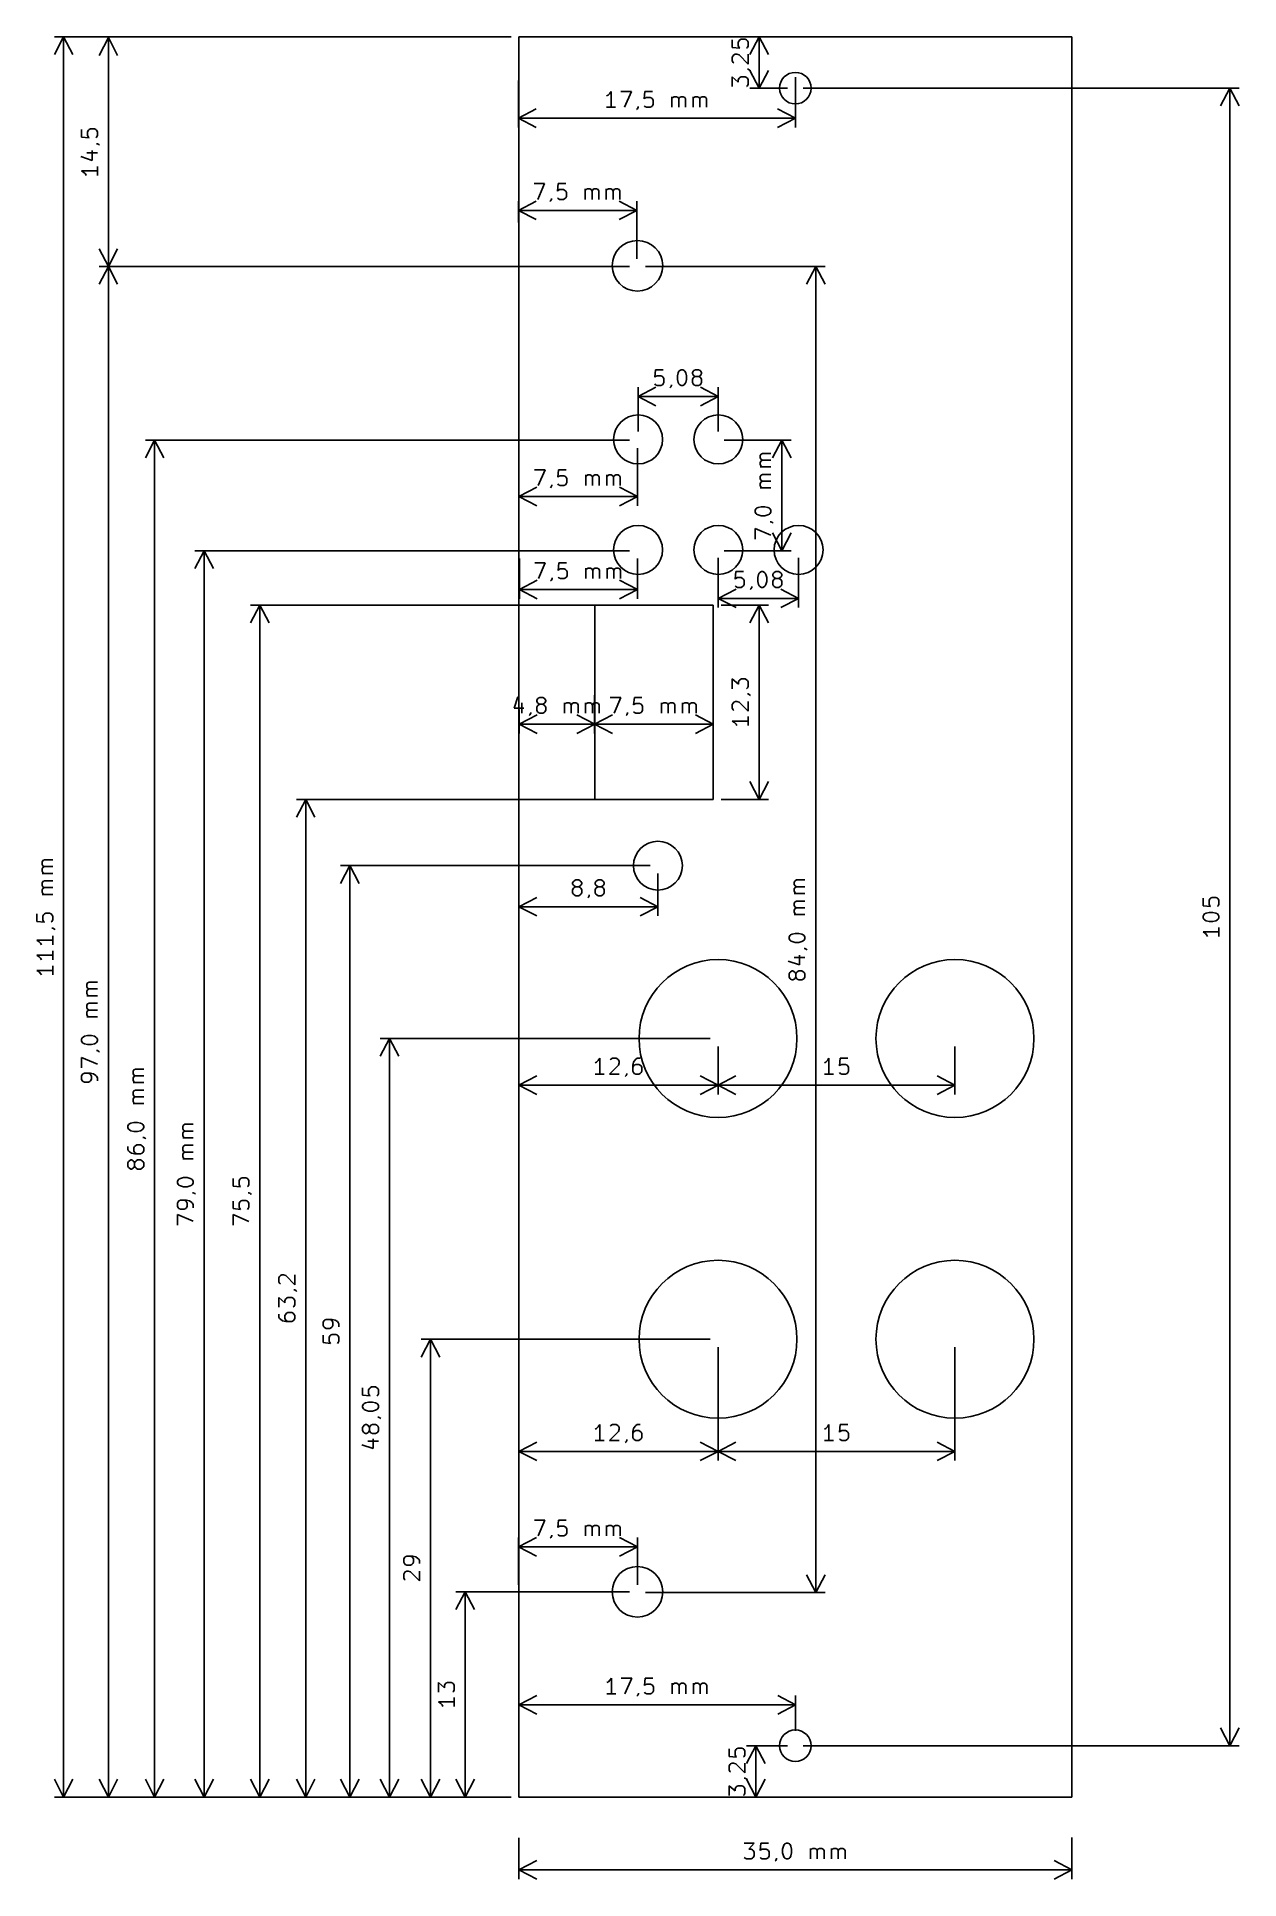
# Model space of a CAD drawing. Extents: x 110 to 186, y -155 to -38.
import ezdxf

# ---------------------------------------------------------------- set-up
doc = ezdxf.new("R2010")
doc.units = 0
doc.layers.add('BLACK', color=7, linetype='CONTINUOUS')

msp = doc.modelspace()

# ---------------------------------------------------------------- linework, layer by layer
at = {"layer": 'BLACK', "linetype": 'CONTINUOUS'}
for p, q in [((111.68, -38.5), (111.093579, -39.626504)), ((111.09358, -38.5), (140, -38.5)), ((111.68, -150), (111.68, -38.5)), ((111.68, -38.5), (112.266421, -39.626504)), ((175.5, -38.5), (140.5, -38.5)), ((140.5, -150), (140.5, -38.5)), ((155.7, -38.5), (155.113579, -39.626504)), ((155.11358, -38.5), (157.7, -38.5)), ((155.7, -41.75), (155.7, -38.5)), ((155.7, -38.5), (156.286421, -39.626504)), ((175.5, -38.5), (175.5, -150)), ((114.51, -38.55), (113.923579, -39.676504)), ((114.51, -53.05), (114.51, -38.55)), ((114.51, -38.55), (115.096421, -39.676504)), ((154.004819, -38.696428), (154.004819, -39.172618)), ((154.004819, -39.172618), (154.481009, -39.220237)), ((154.052438, -39.696428), (154.100057, -39.648809)), ((154.100057, -39.648809), (154.195295, -39.60119)), ((154.195295, -39.60119), (154.290533, -39.60119)), ((154.290533, -39.60119), (154.43339, -39.648809)), ((154.385771, -38.839285), (154.43339, -38.744047)), ((154.385771, -39.07738), (154.385771, -38.839285)), ((154.43339, -39.172618), (154.385771, -39.07738)), ((154.43339, -38.744047), (154.481009, -38.696428)), ((154.481009, -39.220237), (154.43339, -39.172618)), ((154.43339, -39.648809), (155.004819, -40.220237)), ((154.481009, -38.696428), (154.576247, -38.648809)), ((154.576247, -38.648809), (154.814342, -38.648809)), ((154.814342, -38.648809), (154.90958, -38.696428)), ((154.90958, -38.696428), (154.9572, -38.744047)), ((154.9572, -39.172618), (154.90958, -39.220237)), ((154.9572, -38.744047), (155.004819, -38.839285)), ((155.004819, -39.07738), (154.9572, -39.172618)), ((155.004819, -38.839285), (155.004819, -39.07738)), ((155.004819, -40.220237), (155.004819, -39.60119)), ((154.004819, -39.791666), (154.052438, -39.696428)), ((154.004819, -40.029761), (154.004819, -39.791666)), ((154.052438, -40.124999), (154.004819, -40.029761)), ((154.100057, -40.172618), (154.052438, -40.124999)), ((154.9572, -40.55357), (155.004819, -40.55357)), ((155.004819, -40.55357), (155.100057, -40.601189)), ((155.100057, -40.601189), (155.147676, -40.648808)), ((155.7, -41.75), (155.113579, -40.623496)), ((155.7, -41.75), (156.286421, -40.623496)), ((140.47, -41.262499), (140.47, -44.238919)), ((146.330238, -41.957318), (146.235, -42.100175)), ((146.330238, -42.957318), (146.330238, -41.957318)), ((146.949286, -41.957318), (147.615952, -41.957318)), ((147.615952, -41.957318), (147.187381, -42.957318)), ((148.473095, -41.957318), (148.425476, -42.433508)), ((148.949285, -41.957318), (148.473095, -41.957318)), ((154.004819, -41.648808), (154.004819, -41.029761)), ((154.004819, -41.029761), (154.385771, -41.363094)), ((154.385771, -41.220237), (154.43339, -41.124999)), ((154.385771, -41.363094), (154.385771, -41.220237)), ((154.43339, -41.124999), (154.481009, -41.07738)), ((154.481009, -41.07738), (154.576247, -41.029761)), ((154.576247, -41.029761), (154.814342, -41.029761)), ((154.814342, -41.029761), (154.90958, -41.07738)), ((154.90958, -41.07738), (154.9572, -41.124999)), ((154.9572, -41.601189), (154.90958, -41.648808)), ((154.9572, -41.124999), (155.004819, -41.220237)), ((155.004819, -41.505951), (154.9572, -41.601189)), ((155.004819, -41.220237), (155.004819, -41.505951)), ((157.5, -41.75), (155.11358, -41.75)), ((158, -44.238919), (158, -41.05)), ((158.5, -41.75), (186.08642, -41.75)), ((185.5, -41.75), (184.913579, -42.876504)), ((185.5, -41.75), (185.5, -146.75)), ((185.5, -41.75), (186.086421, -42.876504)), ((140.47, -43.652499), (141.596504, -43.066078)), ((146.139762, -42.195413), (146.044524, -42.243032)), ((146.615952, -42.957318), (146.044524, -42.957318)), ((146.235, -42.100175), (146.139762, -42.195413)), ((147.996905, -43.052556), (147.949286, -43.100175)), ((148.044524, -42.957318), (147.996905, -43.052556)), ((148.044524, -42.909699), (148.044524, -42.957318)), ((148.425476, -42.433508), (148.473095, -42.385889)), ((148.473095, -42.909699), (148.425476, -42.862079)), ((148.473095, -42.385889), (148.568333, -42.33827)), ((148.568333, -42.957318), (148.473095, -42.909699)), ((148.568333, -42.33827), (148.806428, -42.33827)), ((148.806428, -42.957318), (148.568333, -42.957318)), ((148.806428, -42.33827), (148.901666, -42.385889)), ((148.901666, -42.909699), (148.806428, -42.957318)), ((148.901666, -42.385889), (148.949285, -42.433508)), ((148.949285, -42.862079), (148.901666, -42.909699)), ((148.949285, -42.433508), (148.996904, -42.528746)), ((148.996904, -42.766841), (148.949285, -42.862079)), ((148.996904, -42.528746), (148.996904, -42.766841)), ((150.187381, -42.957318), (150.187381, -42.290651)), ((150.187381, -42.385889), (150.235, -42.33827)), ((150.235, -42.33827), (150.330238, -42.290651)), ((150.330238, -42.290651), (150.473095, -42.290651)), ((150.473095, -42.290651), (150.568333, -42.33827)), ((150.568333, -42.33827), (150.615952, -42.433508)), ((150.615952, -42.433508), (150.663571, -42.33827)), ((150.615952, -42.433508), (150.615952, -42.957318)), ((150.663571, -42.33827), (150.758809, -42.290651)), ((150.758809, -42.290651), (150.901666, -42.290651)), ((150.901666, -42.290651), (150.996905, -42.33827)), ((150.996905, -42.33827), (151.044524, -42.433508)), ((151.044524, -42.433508), (151.044524, -42.957318)), ((151.520714, -42.957318), (151.520714, -42.290651)), ((151.520714, -42.385889), (151.568333, -42.33827)), ((151.568333, -42.33827), (151.663571, -42.290651)), ((151.663571, -42.290651), (151.806428, -42.290651)), ((151.806428, -42.290651), (151.901666, -42.33827)), ((151.901666, -42.33827), (151.949285, -42.433508)), ((151.949285, -42.433508), (151.996904, -42.33827)), ((151.949285, -42.433508), (151.949285, -42.957318)), ((151.996904, -42.33827), (152.092142, -42.290651)), ((152.092142, -42.290651), (152.234999, -42.290651)), ((152.234999, -42.290651), (152.330238, -42.33827)), ((152.330238, -42.33827), (152.377857, -42.433508)), ((152.377857, -42.433508), (152.377857, -42.957318)), ((158, -43.652499), (156.873496, -43.066078)), ((113.291009, -44.371428), (113.386247, -44.323809)), ((113.386247, -44.323809), (113.624342, -44.323809)), ((113.624342, -44.323809), (113.71958, -44.371428)), ((140.47, -43.652499), (158, -43.652499)), ((140.47, -43.652499), (141.596504, -44.23892)), ((158, -43.652499), (156.873496, -44.23892)), ((112.814819, -44.371428), (112.814819, -44.847618)), ((112.814819, -44.847618), (113.291009, -44.895237)), ((113.195771, -44.514285), (113.24339, -44.419047)), ((113.195771, -44.75238), (113.195771, -44.514285)), ((113.24339, -44.847618), (113.195771, -44.75238)), ((113.24339, -44.419047), (113.291009, -44.371428)), ((113.291009, -44.895237), (113.24339, -44.847618)), ((113.71958, -44.371428), (113.7672, -44.419047)), ((113.7672, -44.847618), (113.71958, -44.895237)), ((113.7672, -44.419047), (113.814819, -44.514285)), ((113.814819, -44.75238), (113.7672, -44.847618)), ((113.7672, -45.276189), (113.814819, -45.276189)), ((113.814819, -44.514285), (113.814819, -44.75238)), ((113.814819, -45.276189), (113.910057, -45.323808)), ((113.910057, -45.323808), (113.957676, -45.371427)), ((112.7672, -46.085713), (113.481485, -46.323808)), ((113.148152, -45.847618), (113.814819, -45.847618)), ((113.481485, -46.323808), (113.481485, -45.704761)), ((113.814819, -46.990475), (112.814819, -46.990475)), ((112.814819, -46.990475), (112.957676, -47.085713)), ((112.957676, -47.085713), (113.052914, -47.180951)), ((113.052914, -47.180951), (113.100533, -47.276189)), ((113.814819, -46.704761), (113.814819, -47.276189)), ((141.458096, -47.797318), (142.124762, -47.797318)), ((142.124762, -47.797318), (141.696191, -48.797318)), ((142.981905, -47.797318), (142.934286, -48.273508)), ((143.458095, -47.797318), (142.981905, -47.797318)), ((140.47, -49.492499), (141.596504, -48.906078)), ((140.47, -48.906079), (140.47, -50.252499)), ((142.505715, -48.892556), (142.458096, -48.940175)), ((142.553334, -48.797318), (142.505715, -48.892556)), ((142.553334, -48.749699), (142.553334, -48.797318)), ((142.934286, -48.273508), (142.981905, -48.225889)), ((142.981905, -48.749699), (142.934286, -48.702079)), ((142.981905, -48.225889), (143.077143, -48.17827)), ((143.077143, -48.797318), (142.981905, -48.749699)), ((143.077143, -48.17827), (143.315238, -48.17827)), ((143.315238, -48.797318), (143.077143, -48.797318)), ((143.315238, -48.17827), (143.410476, -48.225889)), ((143.410476, -48.749699), (143.315238, -48.797318)), ((143.410476, -48.225889), (143.458095, -48.273508)), ((143.458095, -48.702079), (143.410476, -48.749699)), ((143.458095, -48.273508), (143.505714, -48.368746)), ((143.505714, -48.606841), (143.458095, -48.702079)), ((143.505714, -48.368746), (143.505714, -48.606841)), ((144.696191, -48.797318), (144.696191, -48.130651)), ((144.696191, -48.225889), (144.74381, -48.17827)), ((144.74381, -48.17827), (144.839048, -48.130651)), ((144.839048, -48.130651), (144.981905, -48.130651)), ((144.981905, -48.130651), (145.077143, -48.17827)), ((145.077143, -48.17827), (145.124762, -48.273508)), ((145.124762, -48.273508), (145.172381, -48.17827)), ((145.124762, -48.273508), (145.124762, -48.797318)), ((145.172381, -48.17827), (145.267619, -48.130651)), ((145.267619, -48.130651), (145.410476, -48.130651)), ((145.410476, -48.130651), (145.505715, -48.17827)), ((145.505715, -48.17827), (145.553334, -48.273508)), ((145.553334, -48.273508), (145.553334, -48.797318)), ((146.029524, -48.797318), (146.029524, -48.130651)), ((146.029524, -48.225889), (146.077143, -48.17827)), ((146.077143, -48.17827), (146.172381, -48.130651)), ((146.172381, -48.130651), (146.315238, -48.130651)), ((146.315238, -48.130651), (146.410476, -48.17827)), ((146.410476, -48.17827), (146.458095, -48.273508)), ((146.458095, -48.273508), (146.505714, -48.17827)), ((146.458095, -48.273508), (146.458095, -48.797318)), ((146.505714, -48.17827), (146.600952, -48.130651)), ((146.600952, -48.130651), (146.743809, -48.130651)), ((146.743809, -48.130651), (146.839048, -48.17827)), ((146.839048, -48.17827), (146.886667, -48.273508)), ((147.97, -49.492499), (146.843496, -48.906078)), ((146.886667, -48.273508), (146.886667, -48.797318)), ((147.97, -52.562499), (147.97, -48.906079)), ((147.97, -49.492499), (140.47, -49.492499)), ((140.47, -49.492499), (141.596504, -50.07892)), ((147.97, -49.492499), (146.843496, -50.07892)), ((114.51, -53.05), (113.923579, -51.923496)), ((114.51, -53.05), (115.096421, -51.923496)), ((114.51, -53.05), (113.923579, -54.176504)), ((113.92358, -53.05), (147.5, -53.05)), ((114.51, -150), (114.51, -53.05)), ((114.51, -53.05), (115.096421, -54.176504)), ((148.5, -53.05), (159.87642, -53.05)), ((159.29, -53.05), (158.703579, -54.176504)), ((159.29, -53.05), (159.29, -137.05)), ((159.29, -53.05), (159.876421, -54.176504)), ((149.151429, -59.584819), (149.10381, -60.061009)), ((149.10381, -60.061009), (149.151429, -60.01339)), ((149.151429, -60.5372), (149.10381, -60.48958)), ((149.627619, -59.584819), (149.151429, -59.584819)), ((149.151429, -60.01339), (149.246667, -59.965771)), ((149.246667, -60.584819), (149.151429, -60.5372)), ((149.246667, -59.965771), (149.484762, -59.965771)), ((149.484762, -60.584819), (149.246667, -60.584819)), ((149.484762, -59.965771), (149.58, -60.01339)), ((149.58, -60.5372), (149.484762, -60.584819)), ((149.58, -60.01339), (149.627619, -60.061009)), ((149.627619, -60.48958), (149.58, -60.5372)), ((149.627619, -60.061009), (149.675238, -60.156247)), ((149.675238, -60.394342), (149.627619, -60.48958)), ((149.675238, -60.156247), (149.675238, -60.394342)), ((150.10381, -60.680057), (150.056191, -60.727676)), ((150.151429, -60.584819), (150.10381, -60.680057)), ((150.151429, -60.5372), (150.151429, -60.584819)), ((150.532381, -59.965771), (150.58, -59.775295)), ((150.532381, -60.203866), (150.532381, -59.965771)), ((150.58, -60.394342), (150.532381, -60.203866)), ((150.58, -59.775295), (150.627619, -59.680057)), ((150.627619, -60.48958), (150.58, -60.394342)), ((150.627619, -59.680057), (150.675238, -59.632438)), ((150.675238, -60.5372), (150.627619, -60.48958)), ((150.675238, -59.632438), (150.770476, -59.584819)), ((150.770476, -60.584819), (150.675238, -60.5372)), ((150.770476, -59.584819), (150.865714, -59.584819)), ((150.865714, -60.584819), (150.770476, -60.584819)), ((150.865714, -59.584819), (150.960952, -59.632438)), ((150.960952, -60.5372), (150.865714, -60.584819)), ((150.960952, -59.632438), (151.008571, -59.680057)), ((151.008571, -60.48958), (150.960952, -60.5372)), ((151.008571, -59.680057), (151.05619, -59.775295)), ((151.05619, -60.394342), (151.008571, -60.48958)), ((151.05619, -59.775295), (151.103809, -59.965771)), ((151.103809, -60.203866), (151.05619, -60.394342)), ((151.103809, -59.965771), (151.103809, -60.203866)), ((151.484762, -59.775295), (151.532381, -59.680057)), ((151.484762, -59.822914), (151.484762, -59.775295)), ((151.532381, -59.918152), (151.484762, -59.822914)), ((151.532381, -60.108628), (151.484762, -60.203866)), ((151.484762, -60.203866), (151.484762, -60.394342)), ((151.484762, -60.394342), (151.532381, -60.48958)), ((151.532381, -59.680057), (151.58, -59.632438)), ((151.58, -59.965771), (151.532381, -59.918152)), ((151.58, -60.061009), (151.532381, -60.108628)), ((151.532381, -60.48958), (151.58, -60.5372)), ((151.58, -59.632438), (151.675238, -59.584819)), ((151.675238, -60.01339), (151.58, -59.965771)), ((151.675238, -60.01339), (151.58, -60.061009)), ((151.58, -60.5372), (151.675238, -60.584819)), ((151.675238, -59.584819), (151.865714, -59.584819)), ((151.865714, -60.01339), (151.675238, -60.01339)), ((151.675238, -60.584819), (151.865714, -60.584819)), ((151.865714, -59.584819), (151.960952, -59.632438)), ((151.960952, -59.965771), (151.865714, -60.01339)), ((151.960952, -60.061009), (151.865714, -60.01339)), ((151.865714, -60.584819), (151.960952, -60.5372)), ((151.960952, -59.632438), (152.008571, -59.680057)), ((152.008571, -59.918152), (151.960952, -59.965771)), ((152.008571, -60.108628), (151.960952, -60.061009)), ((151.960952, -60.5372), (152.008571, -60.48958)), ((152.008571, -59.680057), (152.05619, -59.775295)), ((152.05619, -59.822914), (152.008571, -59.918152)), ((152.05619, -60.203866), (152.008571, -60.108628)), ((152.008571, -60.48958), (152.05619, -60.394342)), ((152.05619, -59.775295), (152.05619, -59.822914)), ((152.05619, -60.394342), (152.05619, -60.203866)), ((148.04, -61.28), (149.166504, -60.693579)), ((148.04, -63.5), (148.04, -60.69358)), ((148.04, -61.28), (153.12, -61.28)), ((148.04, -61.28), (149.166504, -61.866421)), ((153.12, -61.28), (151.993496, -60.693579)), ((153.12, -61.28), (151.993496, -61.866421)), ((153.12, -60.69358), (153.12, -63.5)), ((117.44, -64.05), (116.853579, -65.176504)), ((116.85358, -64.05), (147.5, -64.05)), ((117.44, -150), (117.44, -64.05)), ((117.44, -64.05), (118.026421, -65.176504)), ((157.72642, -64.05), (153.5, -64.05)), ((157.14, -64.05), (156.553579, -65.176504)), ((157.14, -71.05), (157.14, -64.05)), ((157.14, -64.05), (157.726421, -65.176504)), ((147.999999, -64.55), (147.999999, -68.198919)), ((155.778152, -65.02619), (155.825771, -64.930951)), ((155.778152, -65.169047), (155.778152, -65.02619)), ((155.825771, -65.264285), (155.778152, -65.169047)), ((155.825771, -64.930951), (155.921009, -64.883332)), ((155.921009, -65.311904), (155.825771, -65.264285)), ((155.825771, -65.359523), (155.921009, -65.311904)), ((155.921009, -64.883332), (156.444819, -64.883332)), ((155.921009, -65.311904), (156.444819, -65.311904)), ((140.5, -68.198919), (140.5, -65.98)), ((141.488095, -65.917318), (142.154761, -65.917318)), ((142.154761, -65.917318), (141.72619, -66.917318)), ((143.011904, -65.917318), (142.964285, -66.393508)), ((142.964285, -66.393508), (143.011904, -66.345889)), ((143.488094, -65.917318), (143.011904, -65.917318)), ((143.011904, -66.345889), (143.107142, -66.29827)), ((143.107142, -66.29827), (143.345237, -66.29827)), ((143.345237, -66.29827), (143.440475, -66.345889)), ((143.440475, -66.345889), (143.488094, -66.393508)), ((143.488094, -66.393508), (143.535713, -66.488746)), ((143.535713, -66.488746), (143.535713, -66.726841)), ((144.72619, -66.917318), (144.72619, -66.250651)), ((144.72619, -66.345889), (144.773809, -66.29827)), ((144.773809, -66.29827), (144.869047, -66.250651)), ((144.869047, -66.250651), (145.011904, -66.250651)), ((145.011904, -66.250651), (145.107142, -66.29827)), ((145.107142, -66.29827), (145.154761, -66.393508)), ((145.154761, -66.393508), (145.20238, -66.29827)), ((145.154761, -66.393508), (145.154761, -66.917318)), ((145.20238, -66.29827), (145.297618, -66.250651)), ((145.297618, -66.250651), (145.440475, -66.250651)), ((145.440475, -66.250651), (145.535714, -66.29827)), ((145.535714, -66.29827), (145.583333, -66.393508)), ((145.583333, -66.393508), (145.583333, -66.917318)), ((146.059523, -66.917318), (146.059523, -66.250651)), ((146.059523, -66.345889), (146.107142, -66.29827)), ((146.107142, -66.29827), (146.20238, -66.250651)), ((146.20238, -66.250651), (146.345237, -66.250651)), ((146.345237, -66.250651), (146.440475, -66.29827)), ((146.440475, -66.29827), (146.488094, -66.393508)), ((146.488094, -66.393508), (146.535713, -66.29827)), ((146.488094, -66.393508), (146.488094, -66.917318)), ((146.535713, -66.29827), (146.630951, -66.250651)), ((146.630951, -66.250651), (146.773808, -66.250651)), ((146.773808, -66.250651), (146.869047, -66.29827)), ((146.869047, -66.29827), (146.916666, -66.393508)), ((146.916666, -66.393508), (146.916666, -66.917318)), ((155.778152, -65.454761), (155.825771, -65.359523)), ((155.778152, -65.597618), (155.778152, -65.454761)), ((155.825771, -65.692856), (155.778152, -65.597618)), ((156.444819, -65.740475), (155.778152, -65.740475)), ((155.778152, -66.359523), (155.825771, -66.264284)), ((155.778152, -66.50238), (155.778152, -66.359523)), ((155.825771, -66.597618), (155.778152, -66.50238)), ((155.87339, -65.740475), (155.825771, -65.692856)), ((155.825771, -66.264284), (155.921009, -66.216665)), ((155.921009, -66.216665), (156.444819, -66.216665)), ((140.5, -67.612499), (141.626504, -67.026078)), ((147.999999, -67.612499), (140.5, -67.612499)), ((140.5, -67.612499), (141.626504, -68.19892)), ((142.535714, -67.012556), (142.488095, -67.060175)), ((142.583333, -66.917318), (142.535714, -67.012556)), ((142.583333, -66.869699), (142.583333, -66.917318)), ((143.011904, -66.869699), (142.964285, -66.822079)), ((143.107142, -66.917318), (143.011904, -66.869699)), ((143.345237, -66.917318), (143.107142, -66.917318)), ((143.440475, -66.869699), (143.345237, -66.917318)), ((143.488094, -66.822079), (143.440475, -66.869699)), ((143.535713, -66.726841), (143.488094, -66.822079)), ((147.999999, -67.612499), (146.873495, -67.026078)), ((147.999999, -67.612499), (146.873495, -68.19892)), ((155.778152, -66.788094), (155.825771, -66.692856)), ((155.778152, -66.930951), (155.778152, -66.788094)), ((155.825771, -67.026189), (155.778152, -66.930951)), ((156.444819, -67.073808), (155.778152, -67.073808)), ((155.921009, -66.645237), (155.825771, -66.597618)), ((155.825771, -66.692856), (155.921009, -66.645237)), ((155.87339, -67.073808), (155.825771, -67.026189)), ((155.921009, -66.645237), (156.444819, -66.645237)), ((155.444819, -68.50238), (155.492438, -68.407142)), ((155.444819, -68.597618), (155.444819, -68.50238)), ((155.492438, -68.692856), (155.444819, -68.597618)), ((155.492438, -68.407142), (155.540057, -68.359523)), ((155.540057, -68.740475), (155.492438, -68.692856)), ((155.540057, -68.359523), (155.635295, -68.311904)), ((155.635295, -68.788094), (155.540057, -68.740475)), ((155.635295, -68.311904), (155.825771, -68.264285)), ((155.825771, -68.835713), (155.635295, -68.788094)), ((155.825771, -68.264285), (156.063866, -68.264285)), ((156.063866, -68.835713), (155.825771, -68.835713)), ((156.063866, -68.264285), (156.254342, -68.311904)), ((156.254342, -68.788094), (156.063866, -68.835713)), ((156.254342, -68.311904), (156.34958, -68.359523)), ((156.34958, -68.740475), (156.254342, -68.788094)), ((156.34958, -68.359523), (156.3972, -68.407142)), ((156.3972, -68.692856), (156.34958, -68.740475)), ((156.3972, -68.407142), (156.444819, -68.50238)), ((156.444819, -68.597618), (156.3972, -68.692856)), ((156.444819, -68.50238), (156.444819, -68.597618)), ((155.444819, -70.311903), (155.444819, -69.645237)), ((155.444819, -69.645237), (156.444819, -70.073808)), ((156.3972, -69.216665), (156.444819, -69.216665)), ((156.444819, -69.216665), (156.540057, -69.264284)), ((156.540057, -69.264284), (156.587676, -69.311903)), ((157.14, -71.05), (156.553579, -69.923496)), ((157.14, -71.05), (157.726421, -69.923496)), ((120.58, -71.05), (119.993579, -72.176504)), ((119.99358, -71.05), (147.5, -71.05)), ((120.58, -150), (120.58, -71.05)), ((120.58, -71.05), (121.166421, -72.176504)), ((153.5, -71.05), (157.72642, -71.05)), ((140.53, -74.098919), (140.53, -71.55)), ((141.503096, -71.817318), (142.169762, -71.817318)), ((142.169762, -71.817318), (141.741191, -72.817318)), ((143.026905, -71.817318), (142.979286, -72.293508)), ((142.979286, -72.293508), (143.026905, -72.245889)), ((143.503095, -71.817318), (143.026905, -71.817318)), ((143.026905, -72.245889), (143.122143, -72.19827)), ((143.122143, -72.19827), (143.360238, -72.19827)), ((143.360238, -72.19827), (143.455476, -72.245889)), ((143.455476, -72.245889), (143.503095, -72.293508)), ((143.503095, -72.293508), (143.550714, -72.388746)), ((144.741191, -72.817318), (144.741191, -72.150651)), ((144.741191, -72.245889), (144.78881, -72.19827)), ((144.78881, -72.19827), (144.884048, -72.150651)), ((144.884048, -72.150651), (145.026905, -72.150651)), ((145.026905, -72.150651), (145.122143, -72.19827)), ((145.122143, -72.19827), (145.169762, -72.293508)), ((145.169762, -72.293508), (145.217381, -72.19827)), ((145.169762, -72.293508), (145.169762, -72.817318)), ((145.217381, -72.19827), (145.312619, -72.150651)), ((145.312619, -72.150651), (145.455476, -72.150651)), ((145.455476, -72.150651), (145.550715, -72.19827)), ((145.550715, -72.19827), (145.598334, -72.293508)), ((145.598334, -72.293508), (145.598334, -72.817318)), ((146.074524, -72.817318), (146.074524, -72.150651)), ((146.074524, -72.245889), (146.122143, -72.19827)), ((146.122143, -72.19827), (146.217381, -72.150651)), ((146.217381, -72.150651), (146.360238, -72.150651)), ((146.360238, -72.150651), (146.455476, -72.19827)), ((146.455476, -72.19827), (146.503095, -72.293508)), ((146.503095, -72.293508), (146.550714, -72.19827)), ((146.503095, -72.293508), (146.503095, -72.817318)), ((146.550714, -72.19827), (146.645952, -72.150651)), ((146.645952, -72.150651), (146.788809, -72.150651)), ((146.788809, -72.150651), (146.884048, -72.19827)), ((146.884048, -72.19827), (146.931667, -72.293508)), ((146.931667, -72.293508), (146.931667, -72.817318)), ((148, -71.55), (148, -74.098919)), ((153.12, -71.5), (153.12, -74.65642)), ((158.2, -74.65642), (158.2, -71.5)), ((140.53, -73.512499), (141.656504, -72.926078)), ((148, -73.512499), (140.53, -73.512499)), ((140.53, -73.512499), (141.656504, -74.09892)), ((142.550715, -72.912556), (142.503096, -72.960175)), ((142.598334, -72.817318), (142.550715, -72.912556)), ((142.598334, -72.769699), (142.598334, -72.817318)), ((143.026905, -72.769699), (142.979286, -72.722079)), ((143.122143, -72.817318), (143.026905, -72.769699)), ((143.360238, -72.817318), (143.122143, -72.817318)), ((143.455476, -72.769699), (143.360238, -72.817318)), ((143.503095, -72.722079), (143.455476, -72.769699)), ((143.550714, -72.626841), (143.503095, -72.722079)), ((143.550714, -72.388746), (143.550714, -72.626841)), ((148, -73.512499), (146.873496, -72.926078)), ((148, -73.512499), (146.873496, -74.09892)), ((153.12, -74.07), (154.246504, -73.483579)), ((154.231429, -72.374819), (154.18381, -72.851009)), ((154.18381, -72.851009), (154.231429, -72.80339)), ((154.231429, -73.3272), (154.18381, -73.27958)), ((154.707619, -72.374819), (154.231429, -72.374819)), ((154.231429, -72.80339), (154.326667, -72.755771)), ((154.326667, -73.374819), (154.231429, -73.3272)), ((154.326667, -72.755771), (154.564762, -72.755771)), ((154.564762, -73.374819), (154.326667, -73.374819)), ((154.564762, -72.755771), (154.66, -72.80339)), ((154.66, -73.3272), (154.564762, -73.374819)), ((154.66, -72.80339), (154.707619, -72.851009)), ((154.707619, -73.27958), (154.66, -73.3272)), ((154.707619, -72.851009), (154.755238, -72.946247)), ((154.755238, -73.184342), (154.707619, -73.27958)), ((154.755238, -72.946247), (154.755238, -73.184342)), ((155.18381, -73.470057), (155.136191, -73.517676)), ((155.231429, -73.374819), (155.18381, -73.470057)), ((155.231429, -73.3272), (155.231429, -73.374819)), ((155.612381, -72.755771), (155.66, -72.565295)), ((155.612381, -72.993866), (155.612381, -72.755771)), ((155.66, -73.184342), (155.612381, -72.993866)), ((155.66, -72.565295), (155.707619, -72.470057)), ((155.707619, -73.27958), (155.66, -73.184342)), ((155.707619, -72.470057), (155.755238, -72.422438)), ((155.755238, -73.3272), (155.707619, -73.27958)), ((155.755238, -72.422438), (155.850476, -72.374819)), ((155.850476, -73.374819), (155.755238, -73.3272)), ((155.850476, -72.374819), (155.945714, -72.374819)), ((155.945714, -73.374819), (155.850476, -73.374819)), ((155.945714, -72.374819), (156.040952, -72.422438)), ((156.040952, -73.3272), (155.945714, -73.374819)), ((156.040952, -72.422438), (156.088571, -72.470057)), ((156.088571, -73.27958), (156.040952, -73.3272)), ((156.088571, -72.470057), (156.13619, -72.565295)), ((156.13619, -73.184342), (156.088571, -73.27958)), ((156.13619, -72.565295), (156.183809, -72.755771)), ((156.183809, -72.993866), (156.13619, -73.184342)), ((156.183809, -72.755771), (156.183809, -72.993866)), ((156.564762, -72.565295), (156.612381, -72.470057)), ((156.564762, -72.612914), (156.564762, -72.565295)), ((156.612381, -72.708152), (156.564762, -72.612914)), ((156.612381, -72.898628), (156.564762, -72.993866)), ((156.564762, -72.993866), (156.564762, -73.184342)), ((156.564762, -73.184342), (156.612381, -73.27958)), ((156.612381, -72.470057), (156.66, -72.422438)), ((156.66, -72.755771), (156.612381, -72.708152)), ((156.66, -72.851009), (156.612381, -72.898628)), ((156.612381, -73.27958), (156.66, -73.3272)), ((156.66, -72.422438), (156.755238, -72.374819)), ((156.755238, -72.80339), (156.66, -72.755771)), ((156.755238, -72.80339), (156.66, -72.851009)), ((156.66, -73.3272), (156.755238, -73.374819)), ((156.755238, -72.374819), (156.945714, -72.374819)), ((156.945714, -72.80339), (156.755238, -72.80339)), ((156.755238, -73.374819), (156.945714, -73.374819)), ((156.945714, -72.374819), (157.040952, -72.422438)), ((157.040952, -72.755771), (156.945714, -72.80339)), ((157.040952, -72.851009), (156.945714, -72.80339)), ((156.945714, -73.374819), (157.040952, -73.3272)), ((157.040952, -72.422438), (157.088571, -72.470057)), ((157.088571, -72.708152), (157.040952, -72.755771)), ((157.088571, -72.898628), (157.040952, -72.851009)), ((157.040952, -73.3272), (157.088571, -73.27958)), ((158.2, -74.07), (157.073496, -73.483579)), ((157.088571, -72.470057), (157.13619, -72.565295)), ((157.13619, -72.612914), (157.088571, -72.708152)), ((157.13619, -72.993866), (157.088571, -72.898628)), ((157.088571, -73.27958), (157.13619, -73.184342)), ((157.13619, -72.565295), (157.13619, -72.612914)), ((157.13619, -73.184342), (157.13619, -72.993866)), ((124.1, -74.5), (123.513579, -75.626504)), ((123.51358, -74.5), (150.9, -74.5)), ((124.1, -150), (124.1, -74.5)), ((124.1, -74.5), (124.686421, -75.626504)), ((145.3, -74.5), (152.8, -74.5)), ((145.3, -86.8), (145.3, -74.5)), ((152.8, -74.5), (152.8, -86.8)), ((153.12, -74.07), (158.2, -74.07)), ((153.12, -74.07), (154.246504, -74.656421)), ((153.3, -74.5), (156.28842, -74.5)), ((155.702, -74.5), (155.115579, -75.626504)), ((155.702, -74.5), (155.702, -86.8)), ((155.702, -74.5), (156.288421, -75.626504)), ((158.2, -74.07), (157.073496, -74.656421)), ((154.006819, -79.792856), (154.006819, -79.173809)), ((154.006819, -79.173809), (154.387771, -79.507142)), ((154.387771, -79.364285), (154.43539, -79.269047)), ((154.43539, -79.269047), (154.483009, -79.221428)), ((154.483009, -79.221428), (154.578247, -79.173809)), ((154.578247, -79.173809), (154.816342, -79.173809)), ((154.816342, -79.173809), (154.91158, -79.221428)), ((154.91158, -79.221428), (154.9592, -79.269047)), ((154.9592, -79.269047), (155.006819, -79.364285)), ((140.43381, -80.299699), (140.195715, -81.013984)), ((141.624286, -80.537794), (141.671905, -80.442556)), ((141.671905, -80.442556), (141.719524, -80.394937)), ((141.719524, -80.394937), (141.814762, -80.347318)), ((141.814762, -80.347318), (142.005238, -80.347318)), ((142.005238, -80.347318), (142.100476, -80.394937)), ((142.100476, -80.394937), (142.148095, -80.442556)), ((142.148095, -80.442556), (142.195714, -80.537794)), ((145.288, -80.199501), (145.288, -82.62842)), ((146.282096, -80.346819), (146.948762, -80.346819)), ((146.948762, -80.346819), (146.520191, -81.346819)), ((147.805905, -80.346819), (147.758286, -80.823009)), ((148.282095, -80.346819), (147.805905, -80.346819)), ((152.8, -82.62842), (152.8, -79.626)), ((154.387771, -79.507142), (154.387771, -79.364285)), ((154.9592, -79.745237), (154.91158, -79.792856)), ((155.006819, -79.649999), (154.9592, -79.745237)), ((154.9592, -80.126189), (155.006819, -80.126189)), ((155.006819, -79.364285), (155.006819, -79.649999)), ((155.006819, -80.126189), (155.102057, -80.173808)), ((155.102057, -80.173808), (155.149676, -80.221427)), ((140.195715, -81.013984), (140.814762, -81.013984)), ((140.52, -82.628919), (140.52, -81.1)), ((140.52, -82.042499), (141.646504, -81.456078)), ((140.671905, -80.680651), (140.671905, -81.347318)), ((141.195715, -81.442556), (141.148096, -81.490175)), ((141.243334, -81.347318), (141.195715, -81.442556)), ((141.243334, -81.299699), (141.243334, -81.347318)), ((141.624286, -80.585413), (141.624286, -80.537794)), ((141.671905, -80.680651), (141.624286, -80.585413)), ((141.671905, -80.871127), (141.624286, -80.966365)), ((141.624286, -80.966365), (141.624286, -81.156841)), ((141.624286, -81.156841), (141.671905, -81.252079)), ((141.719524, -80.72827), (141.671905, -80.680651)), ((141.719524, -80.823508), (141.671905, -80.871127)), ((141.671905, -81.252079), (141.719524, -81.299699)), ((141.814762, -80.775889), (141.719524, -80.72827)), ((141.814762, -80.775889), (141.719524, -80.823508)), ((141.719524, -81.299699), (141.814762, -81.347318)), ((142.005238, -80.775889), (141.814762, -80.775889)), ((141.814762, -81.347318), (142.005238, -81.347318)), ((142.100476, -80.72827), (142.005238, -80.775889)), ((142.100476, -80.823508), (142.005238, -80.775889)), ((142.005238, -81.347318), (142.100476, -81.299699)), ((142.148095, -80.680651), (142.100476, -80.72827)), ((142.148095, -80.871127), (142.100476, -80.823508)), ((142.100476, -81.299699), (142.148095, -81.252079)), ((142.195714, -80.585413), (142.148095, -80.680651)), ((142.195714, -80.966365), (142.148095, -80.871127)), ((142.148095, -81.252079), (142.195714, -81.156841)), ((142.195714, -80.537794), (142.195714, -80.585413)), ((142.195714, -81.156841), (142.195714, -80.966365)), ((143.386191, -81.347318), (143.386191, -80.680651)), ((143.386191, -80.775889), (143.43381, -80.72827)), ((143.43381, -80.72827), (143.529048, -80.680651)), ((143.529048, -80.680651), (143.671905, -80.680651)), ((143.671905, -80.680651), (143.767143, -80.72827)), ((143.767143, -80.72827), (143.814762, -80.823508)), ((143.814762, -80.823508), (143.862381, -80.72827)), ((143.814762, -80.823508), (143.814762, -81.347318)), ((143.862381, -80.72827), (143.957619, -80.680651)), ((143.957619, -80.680651), (144.100476, -80.680651)), ((144.100476, -80.680651), (144.195715, -80.72827)), ((145.3, -82.042499), (144.173496, -81.456078)), ((144.195715, -80.72827), (144.243334, -80.823508)), ((144.243334, -80.823508), (144.243334, -81.347318)), ((144.719524, -81.347318), (144.719524, -80.680651)), ((144.719524, -80.775889), (144.767143, -80.72827)), ((144.767143, -80.72827), (144.862381, -80.680651)), ((144.862381, -80.680651), (145.005238, -80.680651)), ((145.005238, -80.680651), (145.100476, -80.72827)), ((145.100476, -80.72827), (145.148095, -80.823508)), ((145.148095, -80.823508), (145.195714, -80.72827)), ((145.148095, -80.823508), (145.148095, -81.347318)), ((145.195714, -80.72827), (145.290952, -80.680651)), ((145.288, -82.042), (146.414504, -81.455579)), ((145.290952, -80.680651), (145.433809, -80.680651)), ((145.3, -81.15), (145.3, -82.628919)), ((145.433809, -80.680651), (145.529048, -80.72827)), ((145.529048, -80.72827), (145.576667, -80.823508)), ((145.576667, -80.823508), (145.576667, -81.347318)), ((147.329715, -81.442057), (147.282096, -81.489676)), ((147.377334, -81.346819), (147.329715, -81.442057)), ((147.377334, -81.2992), (147.377334, -81.346819)), ((147.758286, -80.823009), (147.805905, -80.77539)), ((147.805905, -81.2992), (147.758286, -81.25158)), ((147.805905, -80.77539), (147.901143, -80.727771)), ((147.901143, -81.346819), (147.805905, -81.2992)), ((147.901143, -80.727771), (148.139238, -80.727771)), ((148.139238, -81.346819), (147.901143, -81.346819)), ((148.139238, -80.727771), (148.234476, -80.77539)), ((148.234476, -81.2992), (148.139238, -81.346819)), ((148.234476, -80.77539), (148.282095, -80.823009)), ((148.282095, -81.25158), (148.234476, -81.2992)), ((148.282095, -80.823009), (148.329714, -80.918247)), ((148.329714, -81.156342), (148.282095, -81.25158)), ((148.329714, -80.918247), (148.329714, -81.156342)), ((149.520191, -81.346819), (149.520191, -80.680152)), ((149.520191, -80.77539), (149.56781, -80.727771)), ((149.56781, -80.727771), (149.663048, -80.680152)), ((149.663048, -80.680152), (149.805905, -80.680152)), ((149.805905, -80.680152), (149.901143, -80.727771)), ((149.901143, -80.727771), (149.948762, -80.823009)), ((149.948762, -80.823009), (149.996381, -80.727771)), ((149.948762, -80.823009), (149.948762, -81.346819)), ((149.996381, -80.727771), (150.091619, -80.680152)), ((150.091619, -80.680152), (150.234476, -80.680152)), ((150.234476, -80.680152), (150.329715, -80.727771)), ((150.329715, -80.727771), (150.377334, -80.823009)), ((150.377334, -80.823009), (150.377334, -81.346819)), ((150.853524, -81.346819), (150.853524, -80.680152)), ((150.853524, -80.77539), (150.901143, -80.727771)), ((150.901143, -80.727771), (150.996381, -80.680152)), ((150.996381, -80.680152), (151.139238, -80.680152)), ((151.139238, -80.680152), (151.234476, -80.727771)), ((151.234476, -80.727771), (151.282095, -80.823009)), ((151.282095, -80.823009), (151.329714, -80.727771)), ((151.282095, -80.823009), (151.282095, -81.346819)), ((151.329714, -80.727771), (151.424952, -80.680152)), ((151.424952, -80.680152), (151.567809, -80.680152)), ((151.567809, -80.680152), (151.663048, -80.727771)), ((151.663048, -80.727771), (151.710667, -80.823009)), ((152.8, -82.042), (151.673496, -81.455579)), ((151.710667, -80.823009), (151.710667, -81.346819)), ((154.006819, -80.792856), (154.054438, -80.697618)), ((154.006819, -81.030951), (154.006819, -80.792856)), ((154.054438, -81.126189), (154.006819, -81.030951)), ((154.054438, -80.697618), (154.102057, -80.649999)), ((154.102057, -81.173808), (154.054438, -81.126189)), ((154.102057, -80.649999), (154.197295, -80.60238)), ((154.197295, -80.60238), (154.292533, -80.60238)), ((154.292533, -80.60238), (154.43539, -80.649999)), ((154.43539, -80.649999), (155.006819, -81.221427)), ((155.006819, -81.221427), (155.006819, -80.60238)), ((155.006819, -81.554761), (155.006819, -82.126189)), ((145.3, -82.042499), (140.52, -82.042499)), ((140.52, -82.042499), (141.646504, -82.62892)), ((145.3, -82.042499), (144.173496, -82.62892)), ((145.288, -82.042), (152.8, -82.042)), ((145.288, -82.042), (146.414504, -82.628421)), ((152.8, -82.042), (151.673496, -82.628421)), ((155.006819, -81.840475), (154.006819, -81.840475)), ((154.006819, -81.840475), (154.149676, -81.935713)), ((154.149676, -81.935713), (154.244914, -82.030951)), ((154.244914, -82.030951), (154.292533, -82.126189)), ((155.702, -86.8), (155.115579, -85.673496)), ((155.702, -86.8), (156.288421, -85.673496)), ((127, -86.8), (126.413579, -87.926504)), ((126.41358, -86.8), (145.5, -86.8)), ((127, -150), (127, -86.8)), ((127, -86.8), (127.586421, -87.926504)), ((152.8, -86.8), (145.3, -86.8)), ((156.28842, -86.8), (153.3, -86.8)), ((110.318152, -90.773809), (110.365771, -90.67857)), ((110.318152, -90.916666), (110.318152, -90.773809)), ((110.365771, -91.011904), (110.318152, -90.916666)), ((110.365771, -90.67857), (110.461009, -90.630951)), ((110.461009, -91.059523), (110.365771, -91.011904)), ((110.461009, -90.630951), (110.984819, -90.630951)), ((129.8, -91), (129.213579, -92.126504)), ((129.21358, -91), (148.8, -91)), ((129.8, -150), (129.8, -91)), ((129.8, -91), (130.386421, -92.126504)), ((110.318152, -91.20238), (110.365771, -91.107142)), ((110.318152, -91.345237), (110.318152, -91.20238)), ((110.365771, -91.440475), (110.318152, -91.345237)), ((110.984819, -91.488094), (110.318152, -91.488094)), ((110.318152, -92.107142), (110.365771, -92.011903)), ((110.318152, -92.249999), (110.318152, -92.107142)), ((110.365771, -91.107142), (110.461009, -91.059523)), ((110.41339, -91.488094), (110.365771, -91.440475)), ((110.365771, -92.011903), (110.461009, -91.964284)), ((110.461009, -91.059523), (110.984819, -91.059523)), ((110.461009, -91.964284), (110.984819, -91.964284)), ((140.5, -94.18642), (140.5, -91.5)), ((143.9, -92.095295), (143.947619, -92.000057)), ((143.9, -92.142914), (143.9, -92.095295)), ((143.947619, -92.238152), (143.9, -92.142914)), ((143.947619, -92.000057), (143.995238, -91.952438)), ((143.995238, -91.952438), (144.090476, -91.904819)), ((144.090476, -91.904819), (144.280952, -91.904819)), ((144.280952, -91.904819), (144.37619, -91.952438)), ((144.37619, -91.952438), (144.423809, -92.000057)), ((144.423809, -92.000057), (144.471428, -92.095295)), ((144.471428, -92.142914), (144.423809, -92.238152)), ((144.471428, -92.095295), (144.471428, -92.142914)), ((145.328571, -92.095295), (145.37619, -92.000057)), ((145.328571, -92.142914), (145.328571, -92.095295)), ((145.37619, -92.238152), (145.328571, -92.142914)), ((145.37619, -92.000057), (145.423809, -91.952438)), ((145.423809, -91.952438), (145.519047, -91.904819)), ((145.519047, -91.904819), (145.709523, -91.904819)), ((145.709523, -91.904819), (145.804761, -91.952438)), ((145.804761, -91.952438), (145.85238, -92.000057)), ((145.85238, -92.000057), (145.899999, -92.095295)), ((145.899999, -92.142914), (145.85238, -92.238152)), ((145.899999, -92.095295), (145.899999, -92.142914)), ((149.3, -91.5), (149.3, -94.18642)), ((157.928152, -92.05), (157.975771, -91.954761)), ((157.928152, -92.192857), (157.928152, -92.05)), ((157.975771, -91.954761), (158.071009, -91.907142)), ((158.071009, -91.907142), (158.594819, -91.907142)), ((110.365771, -92.345237), (110.318152, -92.249999)), ((110.318152, -92.535713), (110.365771, -92.440475)), ((110.318152, -92.67857), (110.318152, -92.535713)), ((110.365771, -92.773808), (110.318152, -92.67857)), ((110.984819, -92.821427), (110.318152, -92.821427)), ((110.461009, -92.392856), (110.365771, -92.345237)), ((110.365771, -92.440475), (110.461009, -92.392856)), ((110.41339, -92.821427), (110.365771, -92.773808)), ((110.461009, -92.392856), (110.984819, -92.392856)), ((140.5, -93.6), (141.626504, -93.013579)), ((143.947619, -92.428628), (143.9, -92.523866)), ((143.9, -92.523866), (143.9, -92.714342)), ((143.9, -92.714342), (143.947619, -92.80958)), ((143.995238, -92.285771), (143.947619, -92.238152)), ((143.995238, -92.381009), (143.947619, -92.428628)), ((143.947619, -92.80958), (143.995238, -92.8572)), ((144.090476, -92.33339), (143.995238, -92.285771)), ((144.090476, -92.33339), (143.995238, -92.381009)), ((143.995238, -92.8572), (144.090476, -92.904819)), ((144.280952, -92.33339), (144.090476, -92.33339)), ((144.090476, -92.904819), (144.280952, -92.904819)), ((144.37619, -92.285771), (144.280952, -92.33339)), ((144.37619, -92.381009), (144.280952, -92.33339)), ((144.280952, -92.904819), (144.37619, -92.8572)), ((144.423809, -92.238152), (144.37619, -92.285771)), ((144.423809, -92.428628), (144.37619, -92.381009)), ((144.37619, -92.8572), (144.423809, -92.80958)), ((144.471428, -92.523866), (144.423809, -92.428628)), ((144.423809, -92.80958), (144.471428, -92.714342)), ((144.471428, -92.714342), (144.471428, -92.523866)), ((144.9, -93.000057), (144.852381, -93.047676)), ((144.947619, -92.904819), (144.9, -93.000057)), ((144.947619, -92.8572), (144.947619, -92.904819)), ((145.37619, -92.428628), (145.328571, -92.523866)), ((145.328571, -92.523866), (145.328571, -92.714342)), ((145.328571, -92.714342), (145.37619, -92.80958)), ((145.423809, -92.285771), (145.37619, -92.238152)), ((145.423809, -92.381009), (145.37619, -92.428628)), ((145.37619, -92.80958), (145.423809, -92.8572)), ((145.519047, -92.33339), (145.423809, -92.285771)), ((145.519047, -92.33339), (145.423809, -92.381009)), ((145.423809, -92.8572), (145.519047, -92.904819)), ((145.709523, -92.33339), (145.519047, -92.33339)), ((145.519047, -92.904819), (145.709523, -92.904819)), ((145.804761, -92.285771), (145.709523, -92.33339)), ((145.804761, -92.381009), (145.709523, -92.33339)), ((145.709523, -92.904819), (145.804761, -92.8572)), ((145.85238, -92.238152), (145.804761, -92.285771)), ((145.85238, -92.428628), (145.804761, -92.381009)), ((145.804761, -92.8572), (145.85238, -92.80958)), ((145.899999, -92.523866), (145.85238, -92.428628)), ((145.85238, -92.80958), (145.899999, -92.714342)), ((145.899999, -92.714342), (145.899999, -92.523866)), ((149.3, -93.6), (148.173496, -93.013579)), ((157.975771, -92.288095), (157.928152, -92.192857)), ((157.928152, -92.478571), (157.975771, -92.383333)), ((157.928152, -92.621428), (157.928152, -92.478571)), ((157.975771, -92.716666), (157.928152, -92.621428)), ((158.594819, -92.764285), (157.928152, -92.764285)), ((157.928152, -93.383333), (157.975771, -93.288094)), ((158.071009, -92.335714), (157.975771, -92.288095)), ((157.975771, -92.383333), (158.071009, -92.335714)), ((158.02339, -92.764285), (157.975771, -92.716666)), ((157.975771, -93.288094), (158.071009, -93.240475)), ((158.071009, -92.335714), (158.594819, -92.335714)), ((158.071009, -93.240475), (158.594819, -93.240475)), ((183.804819, -93.059523), (183.804819, -93.535713)), ((184.185771, -93.20238), (184.23339, -93.107142)), ((184.185771, -93.440475), (184.185771, -93.20238)), ((184.23339, -93.107142), (184.281009, -93.059523)), ((184.281009, -93.059523), (184.376247, -93.011904)), ((184.376247, -93.011904), (184.614342, -93.011904)), ((184.614342, -93.011904), (184.70958, -93.059523)), ((184.70958, -93.059523), (184.7572, -93.107142)), ((184.7572, -93.107142), (184.804819, -93.20238)), ((184.804819, -93.20238), (184.804819, -93.440475)), ((109.984819, -94.059523), (109.984819, -94.535713)), ((110.365771, -94.20238), (110.41339, -94.107142)), ((110.365771, -94.440475), (110.365771, -94.20238)), ((110.41339, -94.535713), (110.365771, -94.440475)), ((110.41339, -94.107142), (110.461009, -94.059523)), ((110.461009, -94.059523), (110.556247, -94.011904)), ((110.556247, -94.011904), (110.794342, -94.011904)), ((110.794342, -94.011904), (110.88958, -94.059523)), ((110.88958, -94.059523), (110.9372, -94.107142)), ((110.9372, -94.107142), (110.984819, -94.20238)), ((110.984819, -94.440475), (110.9372, -94.535713)), ((110.984819, -94.20238), (110.984819, -94.440475)), ((149.3, -93.6), (140.5, -93.6)), ((140.5, -93.6), (141.626504, -94.186421)), ((149.3, -93.6), (148.173496, -94.186421)), ((157.928152, -93.52619), (157.928152, -93.383333)), ((157.975771, -93.621428), (157.928152, -93.52619)), ((157.928152, -93.811904), (157.975771, -93.716666)), ((157.928152, -93.954761), (157.928152, -93.811904)), ((157.975771, -94.049999), (157.928152, -93.954761)), ((158.594819, -94.097618), (157.928152, -94.097618)), ((158.071009, -93.669047), (157.975771, -93.621428)), ((157.975771, -93.716666), (158.071009, -93.669047)), ((158.02339, -94.097618), (157.975771, -94.049999)), ((158.071009, -93.669047), (158.594819, -93.669047)), ((183.804819, -93.535713), (184.281009, -93.583332)), ((183.804819, -94.20238), (183.852438, -94.107142)), ((183.804819, -94.297618), (183.804819, -94.20238)), ((183.852438, -94.392856), (183.804819, -94.297618)), ((183.852438, -94.107142), (183.900057, -94.059523)), ((183.900057, -94.440475), (183.852438, -94.392856)), ((183.900057, -94.059523), (183.995295, -94.011904)), ((183.995295, -94.488094), (183.900057, -94.440475)), ((183.995295, -94.011904), (184.185771, -93.964285)), ((184.185771, -94.535713), (183.995295, -94.488094)), ((184.23339, -93.535713), (184.185771, -93.440475)), ((184.185771, -93.964285), (184.423866, -93.964285)), ((184.281009, -93.583332), (184.23339, -93.535713)), ((184.423866, -93.964285), (184.614342, -94.011904)), ((184.614342, -94.488094), (184.423866, -94.535713)), ((184.614342, -94.011904), (184.70958, -94.059523)), ((184.70958, -94.440475), (184.614342, -94.488094)), ((184.7572, -93.535713), (184.70958, -93.583332)), ((184.70958, -94.059523), (184.7572, -94.107142)), ((184.7572, -94.392856), (184.70958, -94.440475)), ((184.804819, -93.440475), (184.7572, -93.535713)), ((184.7572, -94.107142), (184.804819, -94.20238)), ((184.804819, -94.297618), (184.7572, -94.392856)), ((184.804819, -94.20238), (184.804819, -94.297618)), ((109.984819, -94.535713), (110.461009, -94.583332)), ((110.461009, -94.583332), (110.41339, -94.535713)), ((110.9372, -94.535713), (110.88958, -94.583332)), ((110.9372, -94.964284), (110.984819, -94.964284)), ((110.984819, -94.964284), (111.080057, -95.011903)), ((110.984819, -95.440475), (110.984819, -96.011903)), ((111.080057, -95.011903), (111.127676, -95.059522)), ((157.594819, -95.52619), (157.642438, -95.430952)), ((157.594819, -95.621428), (157.594819, -95.52619)), ((157.642438, -95.716666), (157.594819, -95.621428)), ((157.642438, -95.430952), (157.690057, -95.383333)), ((157.690057, -95.383333), (157.785295, -95.335714)), ((157.785295, -95.335714), (157.975771, -95.288095)), ((157.975771, -95.288095), (158.213866, -95.288095)), ((158.213866, -95.288095), (158.404342, -95.335714)), ((158.404342, -95.335714), (158.49958, -95.383333)), ((158.49958, -95.383333), (158.5472, -95.430952)), ((158.5472, -95.430952), (158.594819, -95.52619)), ((158.594819, -95.621428), (158.5472, -95.716666)), ((158.594819, -95.52619), (158.594819, -95.621428)), ((184.804819, -95.20238), (183.804819, -95.20238)), ((183.804819, -95.20238), (183.947676, -95.297618)), ((183.947676, -95.297618), (184.042914, -95.392856)), ((184.042914, -95.392856), (184.090533, -95.488094)), ((184.423866, -94.535713), (184.185771, -94.535713)), ((184.804819, -94.916666), (184.804819, -95.488094)), ((110.984819, -95.726189), (109.984819, -95.726189)), ((109.984819, -95.726189), (110.127676, -95.821427)), ((110.984819, -96.67857), (109.984819, -96.67857)), ((109.984819, -96.67857), (110.127676, -96.773808)), ((110.127676, -95.821427), (110.222914, -95.916665)), ((110.127676, -96.773808), (110.222914, -96.869046)), ((110.222914, -95.916665), (110.270533, -96.011903)), ((110.984819, -96.392856), (110.984819, -96.964284)), ((157.690057, -95.764285), (157.642438, -95.716666)), ((157.785295, -95.811904), (157.690057, -95.764285)), ((157.975771, -95.859523), (157.785295, -95.811904)), ((157.928152, -96.811904), (158.594819, -96.811904)), ((158.213866, -95.859523), (157.975771, -95.859523)), ((158.404342, -95.811904), (158.213866, -95.859523)), ((158.261485, -97.288094), (158.261485, -96.669047)), ((158.49958, -95.764285), (158.404342, -95.811904)), ((158.5472, -95.716666), (158.49958, -95.764285)), ((158.5472, -96.240475), (158.594819, -96.240475)), ((158.594819, -96.240475), (158.690057, -96.288094)), ((158.690057, -96.288094), (158.737676, -96.335713)), ((110.984819, -97.630951), (109.984819, -97.630951)), ((109.984819, -97.630951), (110.127676, -97.726189)), ((110.127676, -97.726189), (110.222914, -97.821427)), ((110.222914, -96.869046), (110.270533, -96.964284)), ((110.222914, -97.821427), (110.270533, -97.916665)), ((110.984819, -97.345237), (110.984819, -97.916665)), ((157.5472, -97.049999), (158.261485, -97.288094)), ((157.594819, -97.859523), (157.642438, -97.764285)), ((157.594819, -98.049999), (157.594819, -97.859523)), ((157.642438, -97.764285), (157.690057, -97.716666)), ((157.690057, -97.716666), (157.785295, -97.669047)), ((157.785295, -97.669047), (157.832914, -97.669047)), ((157.832914, -97.669047), (157.928152, -97.716666)), ((157.928152, -97.716666), (157.975771, -97.764285)), ((157.975771, -97.764285), (158.02339, -97.859523)), ((158.071009, -97.764285), (158.02339, -97.859523)), ((158.02339, -97.859523), (158.02339, -98.049999)), ((158.118628, -97.716666), (158.071009, -97.764285)), ((158.213866, -97.669047), (158.118628, -97.716666)), ((158.404342, -97.669047), (158.213866, -97.669047)), ((158.49958, -97.716666), (158.404342, -97.669047)), ((158.5472, -97.764285), (158.49958, -97.716666)), ((158.594819, -97.859523), (158.5472, -97.764285)), ((158.594819, -98.049999), (158.594819, -97.859523)), ((113.148152, -98.525), (113.195771, -98.429761)), ((113.148152, -98.667857), (113.148152, -98.525)), ((113.195771, -98.763095), (113.148152, -98.667857)), ((113.148152, -98.953571), (113.195771, -98.858333)), ((113.148152, -99.096428), (113.148152, -98.953571)), ((113.195771, -99.191666), (113.148152, -99.096428)), ((113.195771, -98.429761), (113.291009, -98.382142)), ((113.291009, -98.810714), (113.195771, -98.763095)), ((113.195771, -98.858333), (113.291009, -98.810714)), ((113.24339, -99.239285), (113.195771, -99.191666)), ((113.291009, -98.382142), (113.814819, -98.382142)), ((113.291009, -98.810714), (113.814819, -98.810714)), ((157.642438, -98.145237), (157.594819, -98.049999)), ((157.690057, -98.192856), (157.642438, -98.145237)), ((157.785295, -98.240475), (157.690057, -98.192856)), ((157.832914, -98.240475), (157.785295, -98.240475)), ((157.928152, -98.192856), (157.832914, -98.240475)), ((157.975771, -98.145237), (157.928152, -98.192856)), ((158.02339, -98.049999), (157.975771, -98.145237)), ((158.02339, -98.049999), (158.071009, -98.145237)), ((158.071009, -98.145237), (158.118628, -98.192856)), ((158.118628, -98.192856), (158.213866, -98.240475)), ((158.213866, -98.240475), (158.404342, -98.240475)), ((158.404342, -98.240475), (158.49958, -98.192856)), ((158.49958, -98.192856), (158.5472, -98.145237)), ((158.5472, -98.145237), (158.594819, -98.049999)), ((113.814819, -99.239285), (113.148152, -99.239285)), ((113.148152, -99.858333), (113.195771, -99.763094)), ((113.148152, -100.00119), (113.148152, -99.858333)), ((113.195771, -100.096428), (113.148152, -100.00119)), ((113.148152, -100.286904), (113.195771, -100.191666)), ((113.148152, -100.429761), (113.148152, -100.286904)), ((113.195771, -99.763094), (113.291009, -99.715475)), ((113.291009, -100.144047), (113.195771, -100.096428)), ((113.195771, -100.191666), (113.291009, -100.144047)), ((113.291009, -99.715475), (113.814819, -99.715475)), ((113.291009, -100.144047), (113.814819, -100.144047)), ((113.195771, -100.524999), (113.148152, -100.429761)), ((113.814819, -100.572618), (113.148152, -100.572618)), ((113.24339, -100.572618), (113.195771, -100.524999)), ((112.814819, -102.00119), (112.862438, -101.905952)), ((112.814819, -102.096428), (112.814819, -102.00119)), ((112.862438, -102.191666), (112.814819, -102.096428)), ((112.862438, -101.905952), (112.910057, -101.858333)), ((112.910057, -102.239285), (112.862438, -102.191666)), ((112.910057, -101.858333), (113.005295, -101.810714)), ((113.005295, -102.286904), (112.910057, -102.239285)), ((113.005295, -101.810714), (113.195771, -101.763095)), ((113.195771, -102.334523), (113.005295, -102.286904)), ((113.195771, -101.763095), (113.433866, -101.763095)), ((113.433866, -102.334523), (113.195771, -102.334523)), ((113.433866, -101.763095), (113.624342, -101.810714)), ((113.624342, -102.286904), (113.433866, -102.334523)), ((113.624342, -101.810714), (113.71958, -101.858333)), ((113.71958, -102.239285), (113.624342, -102.286904)), ((113.71958, -101.858333), (113.7672, -101.905952)), ((113.7672, -102.191666), (113.71958, -102.239285)), ((113.7672, -101.905952), (113.814819, -102.00119)), ((113.814819, -102.096428), (113.7672, -102.191666)), ((113.814819, -102.00119), (113.814819, -102.096428)), ((132.3, -101.95), (131.713579, -103.076504)), ((131.71358, -101.95), (152.6, -101.95)), ((132.3, -150), (132.3, -101.95)), ((132.3, -101.95), (132.886421, -103.076504)), ((153.1, -105.48642), (153.1, -102.45)), ((168.1, -105.48642), (168.1, -102.45)), ((112.814819, -103.810713), (112.814819, -103.144047)), ((112.814819, -103.144047), (113.814819, -103.572618)), ((113.7672, -102.715475), (113.814819, -102.715475)), ((113.814819, -102.715475), (113.910057, -102.763094)), ((113.910057, -102.763094), (113.957676, -102.810713)), ((140.5, -103), (140.5, -105.48642)), ((145.419048, -103.442914), (145.32381, -103.490533)), ((145.514286, -103.347676), (145.419048, -103.442914)), ((145.609524, -103.204819), (145.514286, -103.347676)), ((145.609524, -104.204819), (145.609524, -103.204819)), ((146.8, -103.63339), (146.228572, -104.204819)), ((146.276191, -103.300057), (146.32381, -103.252438)), ((146.32381, -103.252438), (146.419048, -103.204819)), ((146.419048, -103.204819), (146.657143, -103.204819)), ((146.657143, -103.204819), (146.752381, -103.252438)), ((146.752381, -103.252438), (146.8, -103.300057)), ((146.8, -103.300057), (146.847619, -103.395295)), ((146.847619, -103.490533), (146.8, -103.63339)), ((146.847619, -103.395295), (146.847619, -103.490533)), ((147.752381, -103.442914), (147.704762, -103.63339)), ((147.704762, -103.63339), (147.704762, -104.014342)), ((147.752381, -103.681009), (147.704762, -103.776247)), ((147.847619, -103.300057), (147.752381, -103.442914)), ((147.8, -103.63339), (147.752381, -103.681009)), ((147.895238, -103.585771), (147.8, -103.63339)), ((147.895238, -103.252438), (147.847619, -103.300057)), ((147.990476, -103.204819), (147.895238, -103.252438)), ((148.085714, -103.585771), (147.895238, -103.585771)), ((148.180952, -103.204819), (147.990476, -103.204819)), ((148.180952, -103.63339), (148.085714, -103.585771)), ((148.228571, -103.681009), (148.180952, -103.63339)), ((148.27619, -103.776247), (148.228571, -103.681009)), ((148.27619, -104.014342), (148.27619, -103.776247)), ((159.933333, -103.442914), (159.838095, -103.490533)), ((160.028571, -103.347676), (159.933333, -103.442914)), ((160.123809, -103.204819), (160.028571, -103.347676)), ((160.123809, -104.204819), (160.123809, -103.204819)), ((160.838095, -103.204819), (160.790476, -103.681009)), ((160.790476, -103.681009), (160.838095, -103.63339)), ((161.314285, -103.204819), (160.838095, -103.204819)), ((160.838095, -103.63339), (160.933333, -103.585771)), ((160.933333, -103.585771), (161.171428, -103.585771)), ((161.171428, -103.585771), (161.266666, -103.63339)), ((161.266666, -103.63339), (161.314285, -103.681009)), ((161.314285, -103.681009), (161.361904, -103.776247)), ((161.361904, -103.776247), (161.361904, -104.014342)), ((112.862438, -104.239285), (112.814819, -104.334523)), ((112.814819, -104.334523), (112.814819, -104.524999)), ((112.814819, -104.524999), (112.862438, -104.620237)), ((112.910057, -104.191666), (112.862438, -104.239285)), ((112.862438, -104.620237), (112.910057, -104.667856)), ((113.005295, -104.144047), (112.910057, -104.191666)), ((112.910057, -104.667856), (113.005295, -104.715475)), ((113.386247, -104.144047), (113.005295, -104.144047)), ((113.005295, -104.715475), (113.24339, -104.715475)), ((113.338628, -104.191666), (113.24339, -104.144047)), ((113.24339, -104.715475), (113.338628, -104.667856)), ((113.386247, -104.239285), (113.338628, -104.191666)), ((113.338628, -104.667856), (113.386247, -104.620237)), ((113.576723, -104.191666), (113.386247, -104.144047)), ((113.433866, -104.334523), (113.386247, -104.239285)), ((113.386247, -104.620237), (113.433866, -104.524999)), ((113.433866, -104.524999), (113.433866, -104.334523)), ((113.71958, -104.286904), (113.576723, -104.191666)), ((113.7672, -104.334523), (113.71958, -104.286904)), ((113.814819, -104.429761), (113.7672, -104.334523)), ((113.814819, -104.620237), (113.814819, -104.429761)), ((116.078152, -104.025), (116.125771, -103.929761)), ((116.078152, -104.167857), (116.078152, -104.025)), ((116.125771, -104.263095), (116.078152, -104.167857)), ((116.078152, -104.453571), (116.125771, -104.358333)), ((116.078152, -104.596428), (116.078152, -104.453571)), ((116.125771, -104.691666), (116.078152, -104.596428)), ((116.744819, -104.739285), (116.078152, -104.739285)), ((116.125771, -103.929761), (116.221009, -103.882142)), ((116.221009, -104.310714), (116.125771, -104.263095)), ((116.125771, -104.358333), (116.221009, -104.310714)), ((116.17339, -104.739285), (116.125771, -104.691666)), ((116.221009, -103.882142), (116.744819, -103.882142)), ((116.221009, -104.310714), (116.744819, -104.310714)), ((140.5, -104.9), (141.626504, -104.313579)), ((140.5, -104.9), (153.1, -104.9)), ((140.5, -104.9), (141.626504, -105.486421)), ((145.895238, -104.204819), (145.32381, -104.204819)), ((146.228572, -104.204819), (146.847619, -104.204819)), ((147.276191, -104.300057), (147.228572, -104.347676)), ((147.32381, -104.204819), (147.276191, -104.300057)), ((147.32381, -104.1572), (147.32381, -104.204819)), ((147.704762, -104.014342), (147.752381, -104.10958)), ((147.752381, -104.10958), (147.8, -104.1572)), ((147.8, -104.1572), (147.895238, -104.204819)), ((147.895238, -104.204819), (148.085714, -104.204819)), ((148.085714, -104.204819), (148.180952, -104.1572)), ((148.180952, -104.1572), (148.228571, -104.10958)), ((148.228571, -104.10958), (148.27619, -104.014342)), ((153.1, -104.9), (151.973496, -104.313579)), ((153.1, -104.9), (151.973496, -105.486421)), ((153.1, -104.9), (154.226504, -104.313579)), ((153.1, -104.9), (168.1, -104.9)), ((153.1, -104.9), (154.226504, -105.486421)), ((160.409523, -104.204819), (159.838095, -104.204819)), ((160.838095, -104.1572), (160.790476, -104.10958)), ((160.933333, -104.204819), (160.838095, -104.1572)), ((161.171428, -104.204819), (160.933333, -104.204819)), ((161.266666, -104.1572), (161.171428, -104.204819)), ((161.314285, -104.10958), (161.266666, -104.1572)), ((161.361904, -104.014342), (161.314285, -104.10958)), ((168.1, -104.9), (166.973496, -104.313579)), ((168.1, -104.9), (166.973496, -105.486421)), ((116.078152, -105.358333), (116.125771, -105.263094)), ((116.078152, -105.50119), (116.078152, -105.358333)), ((116.125771, -105.596428), (116.078152, -105.50119)), ((116.078152, -105.786904), (116.125771, -105.691666)), ((116.078152, -105.929761), (116.078152, -105.786904)), ((116.125771, -106.024999), (116.078152, -105.929761)), ((116.744819, -106.072618), (116.078152, -106.072618)), ((116.125771, -105.263094), (116.221009, -105.215475)), ((116.221009, -105.644047), (116.125771, -105.596428)), ((116.125771, -105.691666), (116.221009, -105.644047)), ((116.17339, -106.072618), (116.125771, -106.024999)), ((116.221009, -105.215475), (116.744819, -105.215475)), ((116.221009, -105.644047), (116.744819, -105.644047)), ((115.792438, -107.405952), (115.840057, -107.358333)), ((115.840057, -107.358333), (115.935295, -107.310714)), ((115.935295, -107.310714), (116.125771, -107.263095)), ((116.125771, -107.263095), (116.363866, -107.263095)), ((116.363866, -107.263095), (116.554342, -107.310714)), ((116.554342, -107.310714), (116.64958, -107.358333)), ((116.64958, -107.358333), (116.6972, -107.405952)), ((115.744819, -107.50119), (115.792438, -107.405952)), ((115.744819, -107.596428), (115.744819, -107.50119)), ((115.792438, -107.691666), (115.744819, -107.596428)), ((115.840057, -107.739285), (115.792438, -107.691666)), ((115.935295, -107.786904), (115.840057, -107.739285)), ((116.125771, -107.834523), (115.935295, -107.786904)), ((116.363866, -107.834523), (116.125771, -107.834523)), ((116.554342, -107.786904), (116.363866, -107.834523)), ((116.64958, -107.739285), (116.554342, -107.786904)), ((116.6972, -107.691666), (116.64958, -107.739285)), ((116.6972, -107.405952), (116.744819, -107.50119)), ((116.744819, -107.596428), (116.6972, -107.691666)), ((116.6972, -108.215475), (116.744819, -108.215475)), ((116.744819, -107.50119), (116.744819, -107.596428)), ((116.744819, -108.215475), (116.840057, -108.263094)), ((116.840057, -108.263094), (116.887676, -108.310713)), ((119.218152, -107.525), (119.265771, -107.429761)), ((119.218152, -107.667857), (119.218152, -107.525)), ((119.265771, -107.763095), (119.218152, -107.667857)), ((119.218152, -107.953571), (119.265771, -107.858333)), ((119.218152, -108.096428), (119.218152, -107.953571)), ((119.265771, -108.191666), (119.218152, -108.096428)), ((119.884819, -108.239285), (119.218152, -108.239285)), ((119.265771, -107.429761), (119.361009, -107.382142)), ((119.361009, -107.810714), (119.265771, -107.763095)), ((119.265771, -107.858333), (119.361009, -107.810714)), ((119.31339, -108.239285), (119.265771, -108.191666)), ((119.361009, -107.382142), (119.884819, -107.382142)), ((119.361009, -107.810714), (119.884819, -107.810714)), ((115.744819, -108.786904), (115.744819, -108.97738)), ((115.744819, -108.97738), (115.792438, -109.072618)), ((115.792438, -109.072618), (115.840057, -109.120237)), ((115.792438, -109.739285), (115.840057, -109.691666)), ((115.840057, -109.120237), (115.982914, -109.215475)), ((115.840057, -109.691666), (115.935295, -109.644047)), ((115.935295, -109.644047), (115.982914, -109.644047)), ((115.982914, -109.215475), (116.17339, -109.263094)), ((115.982914, -109.644047), (116.078152, -109.691666)), ((116.078152, -109.691666), (116.125771, -109.739285)), ((116.17339, -108.786904), (116.125771, -108.882142)), ((116.125771, -108.882142), (116.125771, -109.072618)), ((116.125771, -109.072618), (116.17339, -109.167856)), ((116.221009, -108.739285), (116.17339, -108.786904)), ((116.17339, -109.167856), (116.221009, -109.215475)), ((116.17339, -109.263094), (116.554342, -109.263094)), ((116.316247, -108.691666), (116.221009, -108.739285)), ((116.221009, -109.215475), (116.316247, -109.263094)), ((116.268628, -109.691666), (116.221009, -109.739285)), ((116.363866, -109.644047), (116.268628, -109.691666)), ((116.554342, -108.691666), (116.316247, -108.691666)), ((116.554342, -109.644047), (116.363866, -109.644047)), ((116.64958, -108.739285), (116.554342, -108.691666)), ((116.554342, -109.263094), (116.64958, -109.215475)), ((116.64958, -109.691666), (116.554342, -109.644047)), ((116.6972, -108.786904), (116.64958, -108.739285)), ((116.64958, -109.215475), (116.6972, -109.167856)), ((116.6972, -109.739285), (116.64958, -109.691666)), ((116.744819, -108.882142), (116.6972, -108.786904)), ((116.6972, -109.167856), (116.744819, -109.072618)), ((116.744819, -109.072618), (116.744819, -108.882142)), ((119.218152, -108.858333), (119.265771, -108.763094)), ((119.218152, -109.00119), (119.218152, -108.858333)), ((119.265771, -109.096428), (119.218152, -109.00119)), ((119.218152, -109.286904), (119.265771, -109.191666)), ((119.218152, -109.429761), (119.218152, -109.286904)), ((119.265771, -109.524999), (119.218152, -109.429761)), ((119.884819, -109.572618), (119.218152, -109.572618)), ((119.265771, -108.763094), (119.361009, -108.715475)), ((119.361009, -109.144047), (119.265771, -109.096428)), ((119.265771, -109.191666), (119.361009, -109.144047)), ((119.31339, -109.572618), (119.265771, -109.524999)), ((119.361009, -108.715475), (119.884819, -108.715475)), ((119.361009, -109.144047), (119.884819, -109.144047)), ((115.744819, -109.834523), (115.792438, -109.739285)), ((115.744819, -110.024999), (115.744819, -109.834523)), ((115.792438, -110.120237), (115.744819, -110.024999)), ((115.840057, -110.167856), (115.792438, -110.120237)), ((115.935295, -110.215475), (115.840057, -110.167856)), ((115.982914, -110.215475), (115.935295, -110.215475)), ((116.078152, -110.167856), (115.982914, -110.215475)), ((116.125771, -110.120237), (116.078152, -110.167856)), ((116.125771, -109.739285), (116.17339, -109.834523)), ((116.17339, -110.024999), (116.125771, -110.120237)), ((116.221009, -109.739285), (116.17339, -109.834523)), ((116.17339, -109.834523), (116.17339, -110.024999)), ((116.17339, -110.024999), (116.221009, -110.120237)), ((116.221009, -110.120237), (116.268628, -110.167856)), ((116.268628, -110.167856), (116.363866, -110.215475)), ((116.363866, -110.215475), (116.554342, -110.215475)), ((116.554342, -110.215475), (116.64958, -110.167856)), ((116.64958, -110.167856), (116.6972, -110.120237)), ((116.744819, -109.834523), (116.6972, -109.739285)), ((116.6972, -110.120237), (116.744819, -110.024999)), ((116.744819, -110.024999), (116.744819, -109.834523)), ((118.932438, -110.905952), (118.980057, -110.858333)), ((118.980057, -110.858333), (119.075295, -110.810714)), ((119.075295, -110.810714), (119.265771, -110.763095)), ((119.265771, -110.763095), (119.503866, -110.763095)), ((119.503866, -110.763095), (119.694342, -110.810714)), ((119.694342, -110.810714), (119.78958, -110.858333)), ((119.78958, -110.858333), (119.8372, -110.905952)), ((122.404819, -110.821428), (122.404819, -111.297618)), ((122.83339, -110.869047), (122.881009, -110.821428)), ((122.881009, -110.821428), (122.976247, -110.773809)), ((122.976247, -110.773809), (123.214342, -110.773809)), ((123.214342, -110.773809), (123.30958, -110.821428)), ((123.30958, -110.821428), (123.3572, -110.869047)), ((118.884819, -111.00119), (118.932438, -110.905952)), ((118.884819, -111.096428), (118.884819, -111.00119)), ((118.932438, -111.191666), (118.884819, -111.096428)), ((118.980057, -111.239285), (118.932438, -111.191666)), ((119.075295, -111.286904), (118.980057, -111.239285)), ((119.265771, -111.334523), (119.075295, -111.286904)), ((119.503866, -111.334523), (119.265771, -111.334523)), ((119.694342, -111.286904), (119.503866, -111.334523)), ((119.78958, -111.239285), (119.694342, -111.286904)), ((119.8372, -111.191666), (119.78958, -111.239285)), ((119.8372, -110.905952), (119.884819, -111.00119)), ((119.884819, -111.096428), (119.8372, -111.191666)), ((119.8372, -111.715475), (119.884819, -111.715475)), ((119.884819, -111.00119), (119.884819, -111.096428)), ((119.884819, -111.715475), (119.980057, -111.763094)), ((119.980057, -111.763094), (120.027676, -111.810713)), ((122.404819, -111.297618), (122.881009, -111.345237)), ((122.785771, -110.964285), (122.83339, -110.869047)), ((122.785771, -111.20238), (122.785771, -110.964285)), ((122.83339, -111.297618), (122.785771, -111.20238)), ((122.881009, -111.345237), (122.83339, -111.297618)), ((123.3572, -111.297618), (123.30958, -111.345237)), ((123.3572, -110.869047), (123.404819, -110.964285)), ((123.404819, -111.20238), (123.3572, -111.297618)), ((123.3572, -111.726189), (123.404819, -111.726189)), ((123.404819, -110.964285), (123.404819, -111.20238)), ((123.404819, -111.726189), (123.500057, -111.773808)), ((123.500057, -111.773808), (123.547676, -111.821427)), ((118.932438, -112.286904), (118.884819, -112.382142)), ((118.884819, -112.382142), (118.884819, -112.572618)), ((118.884819, -112.572618), (118.932438, -112.667856)), ((118.884819, -113.763094), (118.884819, -113.096428)), ((118.884819, -113.096428), (119.884819, -113.524999)), ((118.980057, -112.239285), (118.932438, -112.286904)), ((118.932438, -112.667856), (118.980057, -112.715475)), ((119.075295, -112.191666), (118.980057, -112.239285)), ((118.980057, -112.715475), (119.075295, -112.763094)), ((119.456247, -112.191666), (119.075295, -112.191666)), ((119.075295, -112.763094), (119.31339, -112.763094)), ((119.408628, -112.239285), (119.31339, -112.191666)), ((119.31339, -112.763094), (119.408628, -112.715475)), ((119.456247, -112.286904), (119.408628, -112.239285)), ((119.408628, -112.715475), (119.456247, -112.667856)), ((119.646723, -112.239285), (119.456247, -112.191666)), ((119.503866, -112.382142), (119.456247, -112.286904)), ((119.456247, -112.667856), (119.503866, -112.572618)), ((119.503866, -112.572618), (119.503866, -112.382142)), ((119.78958, -112.334523), (119.646723, -112.239285)), ((119.8372, -112.382142), (119.78958, -112.334523)), ((119.884819, -112.47738), (119.8372, -112.382142)), ((119.884819, -112.667856), (119.884819, -112.47738)), ((122.404819, -112.249999), (122.404819, -112.726189)), ((122.404819, -112.726189), (122.881009, -112.773808)), ((122.404819, -113.773808), (122.404819, -113.107142)), ((122.404819, -113.107142), (123.404819, -113.535713)), ((122.785771, -112.392856), (122.83339, -112.297618)), ((122.785771, -112.630951), (122.785771, -112.392856)), ((122.83339, -112.726189), (122.785771, -112.630951)), ((122.83339, -112.297618), (122.881009, -112.249999)), ((122.881009, -112.773808), (122.83339, -112.726189)), ((122.881009, -112.249999), (122.976247, -112.20238)), ((122.976247, -112.20238), (123.214342, -112.20238)), ((123.214342, -112.20238), (123.30958, -112.249999)), ((123.30958, -112.249999), (123.3572, -112.297618)), ((123.3572, -112.726189), (123.30958, -112.773808)), ((123.3572, -112.297618), (123.404819, -112.392856)), ((123.404819, -112.630951), (123.3572, -112.726189)), ((123.404819, -112.392856), (123.404819, -112.630951)), ((125.304819, -117.114285), (125.352438, -117.019047)), ((125.304819, -117.35238), (125.304819, -117.114285)), ((125.352438, -117.447618), (125.304819, -117.35238)), ((125.352438, -117.019047), (125.400057, -116.971428)), ((125.400057, -117.495237), (125.352438, -117.447618)), ((125.400057, -116.971428), (125.495295, -116.923809)), ((125.495295, -116.923809), (125.590533, -116.923809)), ((125.590533, -116.923809), (125.73339, -116.971428)), ((125.73339, -116.971428), (126.304819, -117.542856)), ((126.304819, -117.542856), (126.304819, -116.923809)), ((125.304819, -118.971427), (125.304819, -118.35238)), ((125.304819, -118.35238), (125.685771, -118.685713)), ((125.685771, -118.542856), (125.73339, -118.447618)), ((125.685771, -118.685713), (125.685771, -118.542856)), ((125.73339, -118.447618), (125.781009, -118.399999)), ((125.781009, -118.399999), (125.876247, -118.35238)), ((125.876247, -118.35238), (126.114342, -118.35238)), ((126.114342, -118.35238), (126.20958, -118.399999)), ((126.20958, -118.399999), (126.2572, -118.447618)), ((126.2572, -118.923808), (126.20958, -118.971427)), ((126.2572, -117.876189), (126.304819, -117.876189)), ((126.2572, -118.447618), (126.304819, -118.542856)), ((126.304819, -118.82857), (126.2572, -118.923808)), ((126.304819, -117.876189), (126.400057, -117.923808)), ((126.304819, -118.542856), (126.304819, -118.82857)), ((126.400057, -117.923808), (126.447676, -117.971427)), ((125.304819, -119.399999), (125.304819, -119.590475)), ((125.304819, -119.590475), (125.352438, -119.685713)), ((125.352438, -119.685713), (125.400057, -119.733332)), ((125.400057, -119.733332), (125.542914, -119.82857)), ((125.542914, -119.82857), (125.73339, -119.876189)), ((125.73339, -119.399999), (125.685771, -119.495237)), ((125.685771, -119.495237), (125.685771, -119.685713)), ((125.685771, -119.685713), (125.73339, -119.780951)), ((125.781009, -119.35238), (125.73339, -119.399999)), ((125.73339, -119.780951), (125.781009, -119.82857)), ((125.73339, -119.876189), (126.114342, -119.876189)), ((125.876247, -119.304761), (125.781009, -119.35238)), ((125.781009, -119.82857), (125.876247, -119.876189)), ((126.114342, -119.304761), (125.876247, -119.304761)), ((126.20958, -119.35238), (126.114342, -119.304761)), ((126.114342, -119.876189), (126.20958, -119.82857)), ((126.2572, -119.399999), (126.20958, -119.35238)), ((126.20958, -119.82857), (126.2572, -119.780951)), ((126.304819, -119.495237), (126.2572, -119.399999)), ((126.2572, -119.780951), (126.304819, -119.685713)), ((126.304819, -119.685713), (126.304819, -119.495237)), ((128.152438, -119.833333), (128.104819, -119.928571)), ((128.104819, -119.928571), (128.104819, -120.119047)), ((128.104819, -120.119047), (128.152438, -120.214285)), ((128.200057, -119.785714), (128.152438, -119.833333)), ((128.295295, -119.738095), (128.200057, -119.785714)), ((128.676247, -119.738095), (128.295295, -119.738095)), ((128.628628, -119.785714), (128.53339, -119.738095)), ((128.676247, -119.833333), (128.628628, -119.785714)), ((128.866723, -119.785714), (128.676247, -119.738095)), ((128.723866, -119.928571), (128.676247, -119.833333)), ((128.676247, -120.214285), (128.723866, -120.119047)), ((128.723866, -120.119047), (128.723866, -119.928571)), ((129.00958, -119.880952), (128.866723, -119.785714)), ((129.0572, -119.928571), (129.00958, -119.880952)), ((129.104819, -120.023809), (129.0572, -119.928571)), ((129.104819, -120.214285), (129.104819, -120.023809)), ((128.104819, -120.738095), (128.104819, -121.214285)), ((128.104819, -121.214285), (128.581009, -121.261904)), ((128.152438, -120.214285), (128.200057, -120.261904)), ((128.200057, -120.261904), (128.295295, -120.309523)), ((128.295295, -120.309523), (128.53339, -120.309523)), ((128.485771, -120.880952), (128.53339, -120.785714)), ((128.485771, -121.119047), (128.485771, -120.880952)), ((128.53339, -121.214285), (128.485771, -121.119047)), ((128.53339, -120.309523), (128.628628, -120.261904)), ((128.53339, -120.785714), (128.581009, -120.738095)), ((128.581009, -121.261904), (128.53339, -121.214285)), ((128.581009, -120.738095), (128.676247, -120.690476)), ((128.628628, -120.261904), (128.676247, -120.214285)), ((128.676247, -120.690476), (128.914342, -120.690476)), ((128.914342, -120.690476), (129.00958, -120.738095)), ((129.00958, -120.738095), (129.0572, -120.785714)), ((129.0572, -121.214285), (129.00958, -121.261904)), ((129.0572, -120.785714), (129.104819, -120.880952)), ((129.104819, -121.119047), (129.0572, -121.214285)), ((129.104819, -120.880952), (129.104819, -121.119047)), ((134.9, -121), (134.313579, -122.126504)), ((134.31358, -121), (152.6, -121)), ((134.9, -150), (134.9, -121)), ((134.9, -121), (135.486421, -122.126504)), ((153.1, -128.68642), (153.1, -121.5)), ((168.1, -128.68642), (168.1, -121.5)), ((130.604819, -124.070238), (130.604819, -124.546428)), ((130.604819, -124.546428), (131.081009, -124.594047)), ((130.985771, -124.213095), (131.03339, -124.117857)), ((130.985771, -124.45119), (130.985771, -124.213095)), ((131.03339, -124.546428), (130.985771, -124.45119)), ((131.03339, -124.117857), (131.081009, -124.070238)), ((131.081009, -124.594047), (131.03339, -124.546428)), ((131.081009, -124.070238), (131.176247, -124.022619)), ((131.176247, -124.022619), (131.414342, -124.022619)), ((131.414342, -124.022619), (131.50958, -124.070238)), ((131.50958, -124.070238), (131.5572, -124.117857)), ((131.5572, -124.546428), (131.50958, -124.594047)), ((131.5572, -124.117857), (131.604819, -124.213095)), ((131.604819, -124.45119), (131.5572, -124.546428)), ((131.604819, -124.213095), (131.604819, -124.45119)), ((130.604819, -125.213095), (130.652438, -125.117857)), ((130.604819, -125.308333), (130.604819, -125.213095)), ((130.652438, -125.403571), (130.604819, -125.308333)), ((130.652438, -125.117857), (130.700057, -125.070238)), ((130.700057, -125.45119), (130.652438, -125.403571)), ((130.700057, -125.070238), (130.795295, -125.022619)), ((130.795295, -125.498809), (130.700057, -125.45119)), ((130.795295, -125.022619), (130.985771, -124.975)), ((130.985771, -125.546428), (130.795295, -125.498809)), ((130.985771, -124.975), (131.223866, -124.975)), ((131.223866, -125.546428), (130.985771, -125.546428)), ((131.223866, -124.975), (131.414342, -125.022619)), ((131.414342, -125.498809), (131.223866, -125.546428)), ((131.414342, -125.022619), (131.50958, -125.070238)), ((131.50958, -125.45119), (131.414342, -125.498809)), ((131.50958, -125.070238), (131.5572, -125.117857)), ((131.5572, -125.403571), (131.50958, -125.45119)), ((131.5572, -125.117857), (131.604819, -125.213095)), ((131.604819, -125.308333), (131.5572, -125.403571)), ((131.5572, -125.92738), (131.604819, -125.92738)), ((131.604819, -125.213095), (131.604819, -125.308333)), ((131.604819, -125.92738), (131.700057, -125.974999)), ((131.700057, -125.974999), (131.747676, -126.022618)), ((130.604819, -126.594047), (130.652438, -126.498809)), ((130.604819, -126.784523), (130.604819, -126.594047)), ((130.652438, -126.879761), (130.604819, -126.784523)), ((130.652438, -126.498809), (130.700057, -126.45119)), ((130.700057, -126.92738), (130.652438, -126.879761)), ((130.700057, -126.45119), (130.795295, -126.403571)), ((130.795295, -126.974999), (130.700057, -126.92738)), ((130.795295, -126.403571), (130.842914, -126.403571)), ((130.842914, -126.974999), (130.795295, -126.974999)), ((130.842914, -126.403571), (130.938152, -126.45119)), ((130.938152, -126.92738), (130.842914, -126.974999)), ((130.938152, -126.45119), (130.985771, -126.498809)), ((130.985771, -126.879761), (130.938152, -126.92738)), ((130.985771, -126.498809), (131.03339, -126.594047)), ((131.03339, -126.784523), (130.985771, -126.879761)), ((131.081009, -126.498809), (131.03339, -126.594047)), ((131.03339, -126.594047), (131.03339, -126.784523)), ((131.03339, -126.784523), (131.081009, -126.879761)), ((131.128628, -126.45119), (131.081009, -126.498809)), ((131.081009, -126.879761), (131.128628, -126.92738)), ((131.223866, -126.403571), (131.128628, -126.45119)), ((131.128628, -126.92738), (131.223866, -126.974999)), ((131.414342, -126.403571), (131.223866, -126.403571)), ((131.223866, -126.974999), (131.414342, -126.974999)), ((131.50958, -126.45119), (131.414342, -126.403571)), ((131.414342, -126.974999), (131.50958, -126.92738)), ((131.5572, -126.498809), (131.50958, -126.45119)), ((131.50958, -126.92738), (131.5572, -126.879761)), ((131.604819, -126.594047), (131.5572, -126.498809)), ((131.5572, -126.879761), (131.604819, -126.784523)), ((131.604819, -126.784523), (131.604819, -126.594047)), ((140.5, -126.8), (140.5, -128.68642)), ((145.419048, -126.642914), (145.32381, -126.690533)), ((145.514286, -126.547676), (145.419048, -126.642914)), ((145.609524, -126.404819), (145.514286, -126.547676)), ((145.609524, -127.404819), (145.609524, -126.404819)), ((146.8, -126.83339), (146.228572, -127.404819)), ((146.276191, -126.500057), (146.32381, -126.452438)), ((146.32381, -126.452438), (146.419048, -126.404819)), ((146.419048, -126.404819), (146.657143, -126.404819)), ((146.657143, -126.404819), (146.752381, -126.452438)), ((146.752381, -126.452438), (146.8, -126.500057)), ((146.8, -126.500057), (146.847619, -126.595295)), ((146.847619, -126.690533), (146.8, -126.83339)), ((146.847619, -126.595295), (146.847619, -126.690533)), ((147.752381, -126.642914), (147.704762, -126.83339)), ((147.704762, -126.83339), (147.704762, -127.214342)), ((147.752381, -126.881009), (147.704762, -126.976247)), ((147.847619, -126.500057), (147.752381, -126.642914)), ((147.8, -126.83339), (147.752381, -126.881009)), ((147.895238, -126.785771), (147.8, -126.83339)), ((147.895238, -126.452438), (147.847619, -126.500057)), ((147.990476, -126.404819), (147.895238, -126.452438)), ((148.085714, -126.785771), (147.895238, -126.785771)), ((148.180952, -126.404819), (147.990476, -126.404819)), ((148.180952, -126.83339), (148.085714, -126.785771)), ((148.228571, -126.881009), (148.180952, -126.83339)), ((148.27619, -126.976247), (148.228571, -126.881009)), ((148.27619, -127.214342), (148.27619, -126.976247)), ((159.933333, -126.642914), (159.838095, -126.690533)), ((160.028571, -126.547676), (159.933333, -126.642914)), ((160.123809, -126.404819), (160.028571, -126.547676)), ((160.123809, -127.404819), (160.123809, -126.404819)), ((160.838095, -126.404819), (160.790476, -126.881009)), ((160.790476, -126.881009), (160.838095, -126.83339)), ((161.314285, -126.404819), (160.838095, -126.404819)), ((160.838095, -126.83339), (160.933333, -126.785771)), ((160.933333, -126.785771), (161.171428, -126.785771)), ((161.171428, -126.785771), (161.266666, -126.83339)), ((161.266666, -126.83339), (161.314285, -126.881009)), ((161.314285, -126.881009), (161.361904, -126.976247)), ((161.361904, -126.976247), (161.361904, -127.214342)), ((130.5572, -127.689285), (131.271485, -127.92738)), ((130.938152, -127.45119), (131.604819, -127.45119)), ((131.271485, -127.92738), (131.271485, -127.308333)), ((140.5, -128.1), (141.626504, -127.513579)), ((140.5, -128.1), (153.1, -128.1)), ((140.5, -128.1), (141.626504, -128.686421)), ((145.895238, -127.404819), (145.32381, -127.404819)), ((146.228572, -127.404819), (146.847619, -127.404819)), ((147.276191, -127.500057), (147.228572, -127.547676)), ((147.32381, -127.404819), (147.276191, -127.500057)), ((147.32381, -127.3572), (147.32381, -127.404819)), ((147.704762, -127.214342), (147.752381, -127.30958)), ((147.752381, -127.30958), (147.8, -127.3572)), ((147.8, -127.3572), (147.895238, -127.404819)), ((147.895238, -127.404819), (148.085714, -127.404819)), ((148.085714, -127.404819), (148.180952, -127.3572)), ((148.180952, -127.3572), (148.228571, -127.30958)), ((148.228571, -127.30958), (148.27619, -127.214342)), ((153.1, -128.1), (151.973496, -127.513579)), ((153.1, -128.1), (151.973496, -128.686421)), ((153.1, -128.1), (154.226504, -127.513579)), ((153.1, -128.1), (168.1, -128.1)), ((153.1, -128.1), (154.226504, -128.686421)), ((160.409523, -127.404819), (159.838095, -127.404819)), ((160.838095, -127.3572), (160.790476, -127.30958)), ((160.933333, -127.404819), (160.838095, -127.3572)), ((161.171428, -127.404819), (160.933333, -127.404819)), ((161.266666, -127.3572), (161.171428, -127.404819)), ((161.314285, -127.30958), (161.266666, -127.3572)), ((161.361904, -127.214342), (161.314285, -127.30958)), ((168.1, -128.1), (166.973496, -127.513579)), ((168.1, -128.1), (166.973496, -128.686421)), ((141.478096, -132.457318), (142.144762, -132.457318)), ((142.144762, -132.457318), (141.716191, -133.457318)), ((143.001905, -132.457318), (142.954286, -132.933508)), ((142.954286, -132.933508), (143.001905, -132.885889)), ((143.478095, -132.457318), (143.001905, -132.457318)), ((143.001905, -132.885889), (143.097143, -132.83827)), ((143.097143, -132.83827), (143.335238, -132.83827)), ((143.335238, -132.83827), (143.430476, -132.885889)), ((143.430476, -132.885889), (143.478095, -132.933508)), ((143.478095, -132.933508), (143.525714, -133.028746)), ((143.525714, -133.028746), (143.525714, -133.266841)), ((144.716191, -133.457318), (144.716191, -132.790651)), ((144.716191, -132.885889), (144.76381, -132.83827)), ((144.76381, -132.83827), (144.859048, -132.790651)), ((144.859048, -132.790651), (145.001905, -132.790651)), ((145.001905, -132.790651), (145.097143, -132.83827)), ((145.097143, -132.83827), (145.144762, -132.933508)), ((145.144762, -132.933508), (145.192381, -132.83827)), ((145.144762, -132.933508), (145.144762, -133.457318)), ((145.192381, -132.83827), (145.287619, -132.790651)), ((145.287619, -132.790651), (145.430476, -132.790651)), ((145.430476, -132.790651), (145.525715, -132.83827)), ((145.525715, -132.83827), (145.573334, -132.933508)), ((145.573334, -132.933508), (145.573334, -133.457318)), ((146.049524, -133.457318), (146.049524, -132.790651)), ((146.049524, -132.885889), (146.097143, -132.83827)), ((146.097143, -132.83827), (146.192381, -132.790651)), ((146.192381, -132.790651), (146.335238, -132.790651)), ((146.335238, -132.790651), (146.430476, -132.83827)), ((146.430476, -132.83827), (146.478095, -132.933508)), ((146.478095, -132.933508), (146.525714, -132.83827)), ((146.478095, -132.933508), (146.478095, -133.457318)), ((146.525714, -132.83827), (146.620952, -132.790651)), ((146.620952, -132.790651), (146.763809, -132.790651)), ((146.763809, -132.790651), (146.859048, -132.83827)), ((146.859048, -132.83827), (146.906667, -132.933508)), ((146.906667, -132.933508), (146.906667, -133.457318)), ((140.48, -134.152499), (141.606504, -133.566078)), ((140.48, -136.55), (140.48, -133.566079)), ((140.48, -134.152499), (148, -134.152499)), ((140.48, -134.152499), (141.606504, -134.73892)), ((142.525715, -133.552556), (142.478096, -133.600175)), ((142.573334, -133.457318), (142.525715, -133.552556)), ((142.573334, -133.409699), (142.573334, -133.457318)), ((143.001905, -133.409699), (142.954286, -133.362079)), ((143.097143, -133.457318), (143.001905, -133.409699)), ((143.335238, -133.457318), (143.097143, -133.457318)), ((143.430476, -133.409699), (143.335238, -133.457318)), ((143.478095, -133.362079), (143.430476, -133.409699)), ((143.525714, -133.266841), (143.478095, -133.362079)), ((148, -134.152499), (146.873496, -133.566078)), ((148, -134.152499), (146.873496, -134.73892)), ((148, -133.566079), (148, -136.55)), ((133.252438, -134.833333), (133.204819, -134.928571)), ((133.204819, -134.928571), (133.204819, -135.119047)), ((133.204819, -135.119047), (133.252438, -135.214285)), ((133.300057, -134.785714), (133.252438, -134.833333)), ((133.252438, -135.214285), (133.300057, -135.261904)), ((133.395295, -134.738095), (133.300057, -134.785714)), ((133.300057, -135.261904), (133.395295, -135.309523)), ((133.776247, -134.738095), (133.395295, -134.738095)), ((133.395295, -135.309523), (133.63339, -135.309523)), ((133.728628, -134.785714), (133.63339, -134.738095)), ((133.63339, -135.309523), (133.728628, -135.261904)), ((133.776247, -134.833333), (133.728628, -134.785714)), ((133.728628, -135.261904), (133.776247, -135.214285)), ((133.966723, -134.785714), (133.776247, -134.738095)), ((133.823866, -134.928571), (133.776247, -134.833333)), ((133.776247, -135.214285), (133.823866, -135.119047)), ((133.823866, -135.119047), (133.823866, -134.928571)), ((134.10958, -134.880952), (133.966723, -134.785714)), ((134.1572, -134.928571), (134.10958, -134.880952)), ((134.204819, -135.023809), (134.1572, -134.928571)), ((134.204819, -135.214285), (134.204819, -135.023809)), ((133.204819, -135.880952), (133.252438, -135.785714)), ((133.204819, -136.119047), (133.204819, -135.880952)), ((133.252438, -136.214285), (133.204819, -136.119047)), ((133.252438, -135.785714), (133.300057, -135.738095)), ((133.300057, -136.261904), (133.252438, -136.214285)), ((133.300057, -135.738095), (133.395295, -135.690476)), ((133.395295, -135.690476), (133.490533, -135.690476)), ((133.490533, -135.690476), (133.63339, -135.738095)), ((133.63339, -135.738095), (134.204819, -136.309523)), ((134.204819, -136.309523), (134.204819, -135.690476)), ((159.29, -137.05), (158.703579, -135.923496)), ((159.29, -137.05), (159.876421, -135.923496)), ((137.1, -137), (136.513579, -138.126504)), ((136.51358, -137), (147.5, -137)), ((137.1, -150), (137.1, -137)), ((137.1, -137), (137.686421, -138.126504)), ((159.87642, -137.05), (148.5, -137.05)), ((135.404819, -143.357142), (135.404819, -142.738095)), ((135.404819, -142.738095), (135.785771, -143.071428)), ((135.785771, -142.928571), (135.83339, -142.833333)), ((135.785771, -143.071428), (135.785771, -142.928571)), ((135.83339, -142.833333), (135.881009, -142.785714)), ((135.881009, -142.785714), (135.976247, -142.738095)), ((135.976247, -142.738095), (136.214342, -142.738095)), ((136.214342, -142.738095), (136.30958, -142.785714)), ((136.30958, -142.785714), (136.3572, -142.833333)), ((136.3572, -143.309523), (136.30958, -143.357142)), ((136.3572, -142.833333), (136.404819, -142.928571)), ((136.404819, -143.214285), (136.3572, -143.309523)), ((136.404819, -142.928571), (136.404819, -143.214285)), ((146.159762, -142.695413), (146.064524, -142.743032)), ((146.635952, -143.457318), (146.064524, -143.457318)), ((146.255, -142.600175), (146.159762, -142.695413)), ((146.350238, -142.457318), (146.255, -142.600175)), ((146.350238, -143.457318), (146.350238, -142.457318)), ((146.969286, -142.457318), (147.635952, -142.457318)), ((147.635952, -142.457318), (147.207381, -143.457318)), ((148.064524, -143.457318), (148.016905, -143.552556)), ((148.064524, -143.409699), (148.064524, -143.457318)), ((148.493095, -142.457318), (148.445476, -142.933508)), ((148.445476, -142.933508), (148.493095, -142.885889)), ((148.493095, -143.409699), (148.445476, -143.362079)), ((148.969285, -142.457318), (148.493095, -142.457318)), ((148.493095, -142.885889), (148.588333, -142.83827)), ((148.588333, -143.457318), (148.493095, -143.409699)), ((148.588333, -142.83827), (148.826428, -142.83827)), ((148.826428, -143.457318), (148.588333, -143.457318)), ((148.826428, -142.83827), (148.921666, -142.885889)), ((148.921666, -143.409699), (148.826428, -143.457318)), ((148.921666, -142.885889), (148.969285, -142.933508)), ((148.969285, -143.362079), (148.921666, -143.409699)), ((148.969285, -142.933508), (149.016904, -143.028746)), ((149.016904, -143.266841), (148.969285, -143.362079)), ((149.016904, -143.028746), (149.016904, -143.266841)), ((150.207381, -143.457318), (150.207381, -142.790651)), ((150.207381, -142.885889), (150.255, -142.83827)), ((150.255, -142.83827), (150.350238, -142.790651)), ((150.350238, -142.790651), (150.493095, -142.790651)), ((150.493095, -142.790651), (150.588333, -142.83827)), ((150.588333, -142.83827), (150.635952, -142.933508)), ((150.635952, -142.933508), (150.683571, -142.83827)), ((150.635952, -142.933508), (150.635952, -143.457318)), ((150.683571, -142.83827), (150.778809, -142.790651)), ((150.778809, -142.790651), (150.921666, -142.790651)), ((150.921666, -142.790651), (151.016905, -142.83827)), ((151.016905, -142.83827), (151.064524, -142.933508)), ((151.064524, -142.933508), (151.064524, -143.457318)), ((151.540714, -143.457318), (151.540714, -142.790651)), ((151.540714, -142.885889), (151.588333, -142.83827)), ((151.588333, -142.83827), (151.683571, -142.790651)), ((151.683571, -142.790651), (151.826428, -142.790651)), ((151.826428, -142.790651), (151.921666, -142.83827)), ((151.921666, -142.83827), (151.969285, -142.933508)), ((151.969285, -142.933508), (152.016904, -142.83827)), ((151.969285, -142.933508), (151.969285, -143.457318)), ((152.016904, -142.83827), (152.112142, -142.790651)), ((152.112142, -142.790651), (152.254999, -142.790651)), ((152.254999, -142.790651), (152.350238, -142.83827)), ((152.350238, -142.83827), (152.397857, -142.933508)), ((152.397857, -142.933508), (152.397857, -143.457318)), ((136.404819, -143.97619), (135.404819, -143.97619)), ((135.404819, -143.97619), (135.547676, -144.071428)), ((135.547676, -144.071428), (135.642914, -144.166666)), ((135.642914, -144.166666), (135.690533, -144.261904)), ((136.404819, -143.690476), (136.404819, -144.261904)), ((140.5, -144.152499), (141.626504, -143.566078)), ((140.5, -145.8), (140.5, -143.566079)), ((140.5, -144.152499), (158.01, -144.152499)), ((140.5, -144.152499), (141.626504, -144.73892)), ((148.016905, -143.552556), (147.969286, -143.600175)), ((158.01, -144.152499), (156.883496, -143.566078)), ((158.01, -144.152499), (156.883496, -144.73892)), ((158.01, -143.566079), (158.01, -145.8)), ((185.5, -146.75), (184.913579, -145.623496)), ((185.5, -146.75), (186.086421, -145.623496)), ((153.804819, -146.946428), (153.804819, -147.422618)), ((154.185771, -147.089285), (154.23339, -146.994047)), ((154.23339, -146.994047), (154.281009, -146.946428)), ((154.281009, -146.946428), (154.376247, -146.898809)), ((154.376247, -146.898809), (154.614342, -146.898809)), ((154.614342, -146.898809), (154.70958, -146.946428)), ((154.70958, -146.946428), (154.7572, -146.994047)), ((154.7572, -146.994047), (154.804819, -147.089285)), ((155.5, -146.75), (154.913579, -147.876504)), ((154.91358, -146.75), (157.5, -146.75)), ((155.5, -150), (155.5, -146.75)), ((155.5, -146.75), (156.086421, -147.876504)), ((186.08642, -146.75), (158.5, -146.75)), ((153.804819, -147.422618), (154.281009, -147.470237)), ((153.804819, -148.041666), (153.852438, -147.946428)), ((153.804819, -148.279761), (153.804819, -148.041666)), ((153.852438, -147.946428), (153.900057, -147.898809)), ((153.900057, -147.898809), (153.995295, -147.85119)), ((153.995295, -147.85119), (154.090533, -147.85119)), ((154.090533, -147.85119), (154.23339, -147.898809)), ((154.185771, -147.32738), (154.185771, -147.089285)), ((154.23339, -147.422618), (154.185771, -147.32738)), ((154.281009, -147.470237), (154.23339, -147.422618)), ((154.23339, -147.898809), (154.804819, -148.470237)), ((154.7572, -147.422618), (154.70958, -147.470237)), ((154.804819, -147.32738), (154.7572, -147.422618)), ((154.804819, -147.089285), (154.804819, -147.32738)), ((154.804819, -148.470237), (154.804819, -147.85119)), ((111.68, -150), (111.093579, -148.873496)), ((111.68, -150), (112.266421, -148.873496)), ((114.51, -150), (113.923579, -148.873496)), ((114.51, -150), (115.096421, -148.873496)), ((117.44, -150), (116.853579, -148.873496)), ((117.44, -150), (118.026421, -148.873496)), ((120.58, -150), (119.993579, -148.873496)), ((120.58, -150), (121.166421, -148.873496)), ((124.1, -150), (123.513579, -148.873496)), ((124.1, -150), (124.686421, -148.873496)), ((127, -150), (126.413579, -148.873496)), ((127, -150), (127.586421, -148.873496)), ((129.8, -150), (129.213579, -148.873496)), ((129.8, -150), (130.386421, -148.873496)), ((132.3, -150), (131.713579, -148.873496)), ((132.3, -150), (132.886421, -148.873496)), ((134.9, -150), (134.313579, -148.873496)), ((134.9, -150), (135.486421, -148.873496)), ((137.1, -150), (136.513579, -148.873496)), ((137.1, -150), (137.686421, -148.873496)), ((153.852438, -148.374999), (153.804819, -148.279761)), ((153.804819, -149.898808), (153.804819, -149.279761)), ((153.804819, -149.279761), (154.185771, -149.613094)), ((153.900057, -148.422618), (153.852438, -148.374999)), ((154.23339, -149.374999), (154.281009, -149.32738)), ((154.281009, -149.32738), (154.376247, -149.279761)), ((154.376247, -149.279761), (154.614342, -149.279761)), ((154.614342, -149.279761), (154.70958, -149.32738)), ((154.70958, -149.32738), (154.7572, -149.374999)), ((154.7572, -148.80357), (154.804819, -148.80357)), ((154.804819, -148.80357), (154.900057, -148.851189)), ((154.900057, -148.851189), (154.947676, -148.898808)), ((155.5, -150), (154.913579, -148.873496)), ((155.5, -150), (156.086421, -148.873496)), ((140, -150), (111.09358, -150)), ((140, -150), (113.92358, -150)), ((140, -150), (116.85358, -150)), ((140, -150), (119.99358, -150)), ((140, -150), (123.51358, -150)), ((140, -150), (126.41358, -150)), ((140, -150), (129.21358, -150)), ((140, -150), (131.71358, -150)), ((140, -150), (134.31358, -150)), ((140, -150), (136.51358, -150)), ((175.5, -150), (140.5, -150)), ((154.185771, -149.470237), (154.23339, -149.374999)), ((154.185771, -149.613094), (154.185771, -149.470237)), ((154.7572, -149.851189), (154.70958, -149.898808)), ((154.7572, -149.374999), (154.804819, -149.470237)), ((154.804819, -149.755951), (154.7572, -149.851189)), ((154.804819, -149.470237), (154.804819, -149.755951)), ((157.5, -150), (154.91358, -150)), ((140.5, -152.574999), (140.5, -155.198919)), ((175.5, -155.198919), (175.5, -152.55)), ((140.5, -154.612499), (141.626504, -154.026078)), ((154.761905, -152.917318), (155.380952, -152.917318)), ((154.809524, -153.869699), (154.761905, -153.822079)), ((154.904762, -153.917318), (154.809524, -153.869699)), ((155.190476, -153.917318), (154.904762, -153.917318)), ((155.380952, -152.917318), (155.047619, -153.29827)), ((155.047619, -153.29827), (155.190476, -153.29827)), ((155.190476, -153.29827), (155.285714, -153.345889)), ((155.285714, -153.869699), (155.190476, -153.917318)), ((155.285714, -153.345889), (155.333333, -153.393508)), ((155.333333, -153.822079), (155.285714, -153.869699)), ((155.333333, -153.393508), (155.380952, -153.488746)), ((155.380952, -153.726841), (155.333333, -153.822079)), ((155.380952, -153.488746), (155.380952, -153.726841)), ((155.809524, -152.917318), (155.761905, -153.393508)), ((155.761905, -153.393508), (155.809524, -153.345889)), ((155.809524, -153.869699), (155.761905, -153.822079)), ((156.285714, -152.917318), (155.809524, -152.917318)), ((155.809524, -153.345889), (155.904762, -153.29827)), ((155.904762, -153.917318), (155.809524, -153.869699)), ((155.904762, -153.29827), (156.142857, -153.29827)), ((156.142857, -153.917318), (155.904762, -153.917318)), ((156.142857, -153.29827), (156.238095, -153.345889)), ((156.238095, -153.869699), (156.142857, -153.917318)), ((156.238095, -153.345889), (156.285714, -153.393508)), ((156.285714, -153.822079), (156.238095, -153.869699)), ((156.285714, -153.393508), (156.333333, -153.488746)), ((156.333333, -153.726841), (156.285714, -153.822079)), ((156.333333, -153.488746), (156.333333, -153.726841)), ((156.761905, -154.012556), (156.714286, -154.060175)), ((156.809524, -153.917318), (156.761905, -154.012556)), ((156.809524, -153.869699), (156.809524, -153.917318)), ((157.190476, -153.29827), (157.238095, -153.107794)), ((157.190476, -153.536365), (157.190476, -153.29827)), ((157.238095, -153.726841), (157.190476, -153.536365)), ((157.238095, -153.107794), (157.285714, -153.012556)), ((157.285714, -153.822079), (157.238095, -153.726841)), ((157.285714, -153.012556), (157.333333, -152.964937)), ((157.333333, -153.869699), (157.285714, -153.822079)), ((157.333333, -152.964937), (157.428571, -152.917318)), ((157.428571, -153.917318), (157.333333, -153.869699)), ((157.428571, -152.917318), (157.523809, -152.917318)), ((157.523809, -153.917318), (157.428571, -153.917318)), ((157.523809, -152.917318), (157.619047, -152.964937)), ((157.619047, -153.869699), (157.523809, -153.917318)), ((157.619047, -152.964937), (157.666666, -153.012556)), ((157.666666, -153.822079), (157.619047, -153.869699)), ((157.666666, -153.012556), (157.714285, -153.107794)), ((157.714285, -153.726841), (157.666666, -153.822079)), ((157.714285, -153.107794), (157.761904, -153.29827)), ((157.761904, -153.536365), (157.714285, -153.726841)), ((157.761904, -153.29827), (157.761904, -153.536365)), ((158.952381, -153.917318), (158.952381, -153.250651)), ((158.952381, -153.345889), (159, -153.29827)), ((159, -153.29827), (159.095238, -153.250651)), ((159.095238, -153.250651), (159.238095, -153.250651)), ((159.238095, -153.250651), (159.333333, -153.29827)), ((159.333333, -153.29827), (159.380952, -153.393508)), ((159.380952, -153.393508), (159.428571, -153.29827)), ((159.380952, -153.393508), (159.380952, -153.917318)), ((159.428571, -153.29827), (159.523809, -153.250651)), ((159.523809, -153.250651), (159.666666, -153.250651)), ((159.666666, -153.250651), (159.761905, -153.29827)), ((159.761905, -153.29827), (159.809524, -153.393508)), ((159.809524, -153.393508), (159.809524, -153.917318)), ((160.285714, -153.917318), (160.285714, -153.250651)), ((160.285714, -153.345889), (160.333333, -153.29827)), ((160.333333, -153.29827), (160.428571, -153.250651)), ((160.428571, -153.250651), (160.571428, -153.250651)), ((160.571428, -153.250651), (160.666666, -153.29827)), ((160.666666, -153.29827), (160.714285, -153.393508)), ((160.714285, -153.393508), (160.761904, -153.29827)), ((160.714285, -153.393508), (160.714285, -153.917318)), ((160.761904, -153.29827), (160.857142, -153.250651)), ((160.857142, -153.250651), (160.999999, -153.250651)), ((160.999999, -153.250651), (161.095238, -153.29827)), ((161.095238, -153.29827), (161.142857, -153.393508)), ((161.142857, -153.393508), (161.142857, -153.917318)), ((175.5, -154.612499), (174.373496, -154.026078)), ((140.5, -154.612499), (175.5, -154.612499)), ((140.5, -154.612499), (141.626504, -155.19892)), ((175.5, -154.612499), (174.373496, -155.19892))]:
    msp.add_line(p, q, dxfattribs=at)
at = {"layer": 'BLACK'}
for centre, radius in [((158, -41.75), 1), ((148, -53), 1.6), ((148.04, -64), 1.55), ((153.12, -64), 1.55), ((148.04, -71), 1.55), ((153.12, -71), 1.55), ((158.2, -71), 1.55), ((149.3, -91), 1.55), ((153.1, -101.95), 5), ((168.1, -101.95), 5), ((153.1, -121), 5), ((168.1, -121), 5), ((148, -137), 1.6), ((158, -146.75), 1)]:
    msp.add_circle(centre, radius, dxfattribs=at)

doc.saveas('drawing.dxf')
